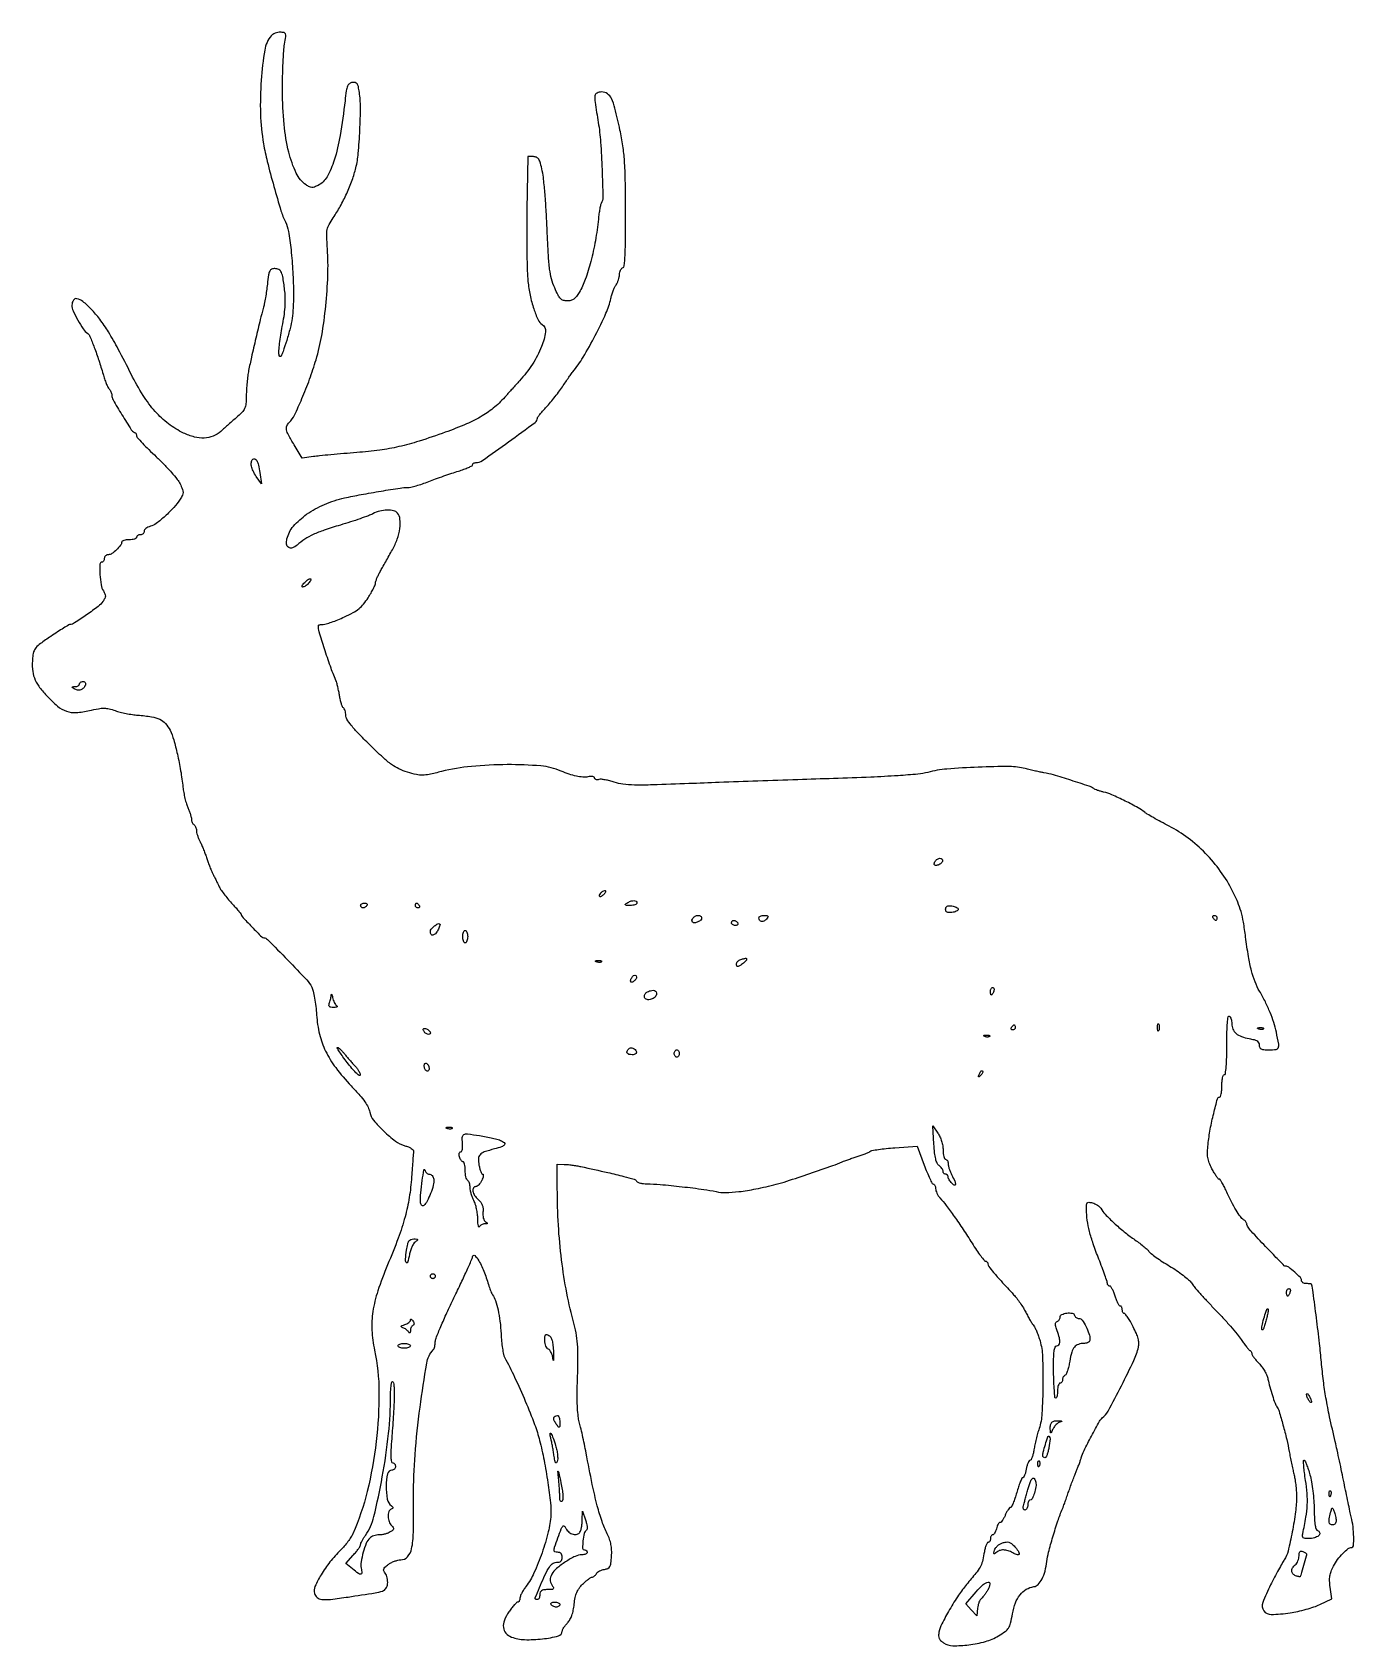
# Model space of a CAD drawing. Extents: x 0 to 531, y 0 to 649.
import ezdxf

# ---------------------------------------------------------------- set-up
doc = ezdxf.new("R2010")
doc.units = 0

msp = doc.modelspace()

# ---------------------------------------------------------------- linework, layer by layer
for points in [[(96.106738, 647.628612, 0.133296), (93.474188, 641.853359, 0.022614), (92.042371, 629.717951, 0.025411), (91.753009, 616.206853, 0.035626), (92.964913, 604.203148, 0.018642), (94.475514, 597.085228, 0.006622), (97.147125, 587.028071, 0.005314), (99.998832, 577.240745, 0.041427), (101.746352, 572.826534, -0.074017), (102.987478, 568.978447, -0.013364), (104.020895, 561.510438, -0.014296), (104.745935, 552.708839, -0.013208), (104.992411, 543.644614, -0.011907), (104.86767, 538.232058, -0.024715), (104.461669, 534.028001, -0.025744), (103.655825, 529.994091, -0.014106), (102.277814, 525.144614, -0.004338), (100.821614, 520.656563, -0.042267), (100.0322, 518.824783, -0.472002), (99.561907, 518.730717, -0.193109), (99.197918, 519.389638, -0.049876), (99.159633, 521.018759, -0.009947), (99.439122, 523.919141, -0.010431), (99.904043, 527.295968, -0.009552), (100.521359, 530.751434, 0.013241), (101.214379, 534.803051, 0.017685), (101.614924, 538.512523, 0.019605), (101.725775, 541.87143, 0.027614), (101.541845, 544.861796, 0.007982), (100.834248, 550.166496, 0.066357), (100.162654, 552.492473, 0.167394), (99.147349, 553.592597, 0.12407), (97.530799, 554, 0.099229), (96.230507, 553.739381, 0.183652), (95.459737, 553.008449, 0.076873), (94.985335, 551.448464, 0.008573), (94.521994, 547.75, -0.008339), (94.191332, 545.100547, -0.00703), (93.755249, 542.307812, -0.007103), (93.285249, 539.770547, -0.019496), (92.858801, 538, 0.009164), (91.680785, 533.517919, 0.00217), (89.885661, 525.998604, 0.002305), (88.129671, 518.34041, 0.00661), (87.00497, 513, 0.016323), (86.659658, 510.883219, 0.008329), (86.357479, 508.20625, 0.008267), (86.137403, 505.433847, 0.012278), (86.044561, 503, -0.018857), (85.873894, 499.674971, -0.084819), (85.378513, 497.799391, -0.086833), (84.29388, 496.216329, -0.020294), (81.944632, 494, 0.000829), (80.247782, 492.519628, 0.000725), (78.47786, 490.965793, 0.000728), (76.882429, 489.556913, 0.00217), (75.795359, 488.585677, -0.086321), (72.729546, 486.657984, -0.086071), (69.189761, 485.876183, -0.075557), (65.210863, 486.296214, -0.048832), (60.857037, 487.903222, -0.0504), (54.800881, 491.63207, -0.047712), (49.490283, 496.559204, -0.04136), (44.61098, 503.047213, -0.024309), (39.838483, 511.509056, 0.005577), (34.601235, 521.666, 0.016008), (30.663923, 528.55475, 0.02258), (27.228901, 533.614607, 0.03212), (23.704651, 537.75, 0.028438), (20.418312, 540.774547, 0.12263), (18.037404, 541.904279, 0.305759), (16.600674, 541.306185, 0.146756), (16, 539.303751, 0.105019), (16.490232, 536.995473, 0.022284), (18.336996, 533.296905, 0.023225), (20.530432, 529.75205, 0.08572), (22.359751, 527.871415, -0.13971), (23.228665, 526.763241, -0.00669), (24.965689, 522.336936, -0.011014), (26.793613, 517.145687, -0.009415), (28.494757, 511.601281, 0.012924), (29.108877, 509.648697, 0.015153), (29.794214, 507.832747, 0.014153), (30.458766, 506.342548, 0.084605), (30.948719, 505.651281, -0.057746), (31.351272, 505.143207, -0.038929), (31.691186, 504.485245, -0.039082), (31.923268, 503.787048, -0.060772), (32, 503.158063, 0.132071), (32.512828, 501.250444, 0.005713), (36.085717, 495.244712, 0.005063), (39.822709, 489.260521, 0.158272), (41.152093, 488.166667, -0.095708), (41.476299, 487.960959, -0.066232), (41.750927, 487.622937, -0.063807), (41.936652, 487.209911, -0.073919), (42, 486.783756, 0.185022), (42.250383, 486.130291, 0.00523), (44.317137, 483.877131, 0.009999), (46.865252, 481.263631, 0.006629), (49.888125, 478.362735, -0.012063), (53.031685, 475.279704, -0.012859), (55.954785, 472.112101, -0.012515), (58.324964, 469.266683, -0.056669), (59.463643, 467.435373, -0.016359), (60.406406, 465.268337, -0.092818), (60.646143, 464.038565, -0.115681), (60.395889, 462.934576, -0.031707), (59.508654, 461.372864, -0.038591), (56.929306, 458.030013, -0.023962), (53.4344, 454.512971, -0.022123), (49.910108, 451.566115, -0.101915), (47.525436, 450.417028, 0.048843), (46.559326, 450.071457, 0.05878), (45.741847, 449.560596, 0.069198), (45.185065, 448.970848, 0.155863), (45, 448.391592, -0.10697), (44.885096, 447.860654, -0.099479), (44.559375, 447.40878, -0.095894), (44.072633, 447.105835, -0.091635), (43.5, 447, 0.064853), (42.926543, 446.925306, 0.082425), (42.440625, 446.70625, 0.098894), (42.115568, 446.381354, 0.148195), (42, 446, -0.254951), (41.790443, 445.615738, -0.06271), (41.11875, 445.29375, -0.048861), (40.149251, 445.072766, -0.031626), (39, 445, 0.0267), (37.850458, 444.938571, 0.042123), (36.88125, 444.751197, 0.051529), (36.198041, 444.47979, 0.279369), (36, 444.15301, -0.163794), (35.542002, 442.792423, -0.039109), (33.932397, 440.985055, -0.039402), (32.052053, 439.444899, -0.153055), (30.632705, 439, 0.09071), (30.009386, 438.885979, 0.095592), (29.479607, 438.559375, 0.099638), (29.12512, 438.072281, 0.108041), (29, 437.5, -0.058731), (28.932382, 436.926325, -0.077776), (28.732792, 436.440625, -0.096361), (28.437329, 436.115254, -0.16174), (28.090356, 436, 0.403578), (27.254338, 435.193912, 0.020948), (27.276644, 431.094151, 0.027099), (27.705601, 426.883182, 0.105395), (28.637445, 424.4498, -0.039945), (29.274861, 423.271508, -0.11727), (29.441223, 422.370374, -0.10873), (29.189066, 421.45041, -0.031731), (28.420356, 420.189755, -0.07707), (26.555248, 418.246377, -0.010102), (21.920996, 414.853924, -0.00791), (17.095864, 411.581957, -0.124384), (15.230583, 410.9377, 0.114741), (14.736842, 410.777606, 0.002737), (12.658359, 409.510388, 0.005867), (10.235357, 407.975316, 0.003935), (7.5, 406.16625, 0.008749), (3.346222, 403.265012, 0.060263), (1.524241, 401.575916, 0.104253), (0.622235, 399.90537, 0.051424), (0.177354, 397.522554, 0.037567), (0.147037, 393.011971, 0.071346), (0.905338, 389.468666, 0.067959), (2.660174, 386.170677, 0.031272), (5.753081, 382.401975, 0.028982), (10.221216, 378.128792, 0.0921), (13.790553, 376.078148, 0.101665), (17.653793, 375.552804, 0.039912), (22.996298, 376.345267, -0.011712), (26.632652, 377.096097, -0.045155), (28.9274, 377.303059, -0.057618), (30.929892, 377.070917, -0.028018), (33.403316, 376.342119, 0.023273), (35.331048, 375.754184, 0.012355), (37.765349, 375.197596, 0.012271), (40.28712, 374.750345, 0.018602), (42.5, 374.497452, -0.019115), (48.024266, 373.860393, -0.071573), (51.357263, 372.844186, -0.103177), (53.607534, 371.153085, -0.067257), (55.411915, 368.437045, -0.042722), (56.886268, 364.598155, -0.014523), (58.379143, 358.806063, -0.014098), (59.689139, 352.174051, -0.014235), (60.618455, 345.5, 0.017891), (60.933149, 343.354901, 0.013826), (61.4237, 341.043106, 0.01404), (62.002802, 338.907694, 0.032298), (62.585053, 337.348871, -0.01626), (63.12667, 336.029476, -0.016016), (63.584359, 334.671054, -0.016108), (63.908296, 333.456961, -0.057194), (64, 332.657888, 0.058224), (64.07418, 332.023029, 0.050373), (64.29375, 331.388819, 0.05297), (64.617047, 330.849226, 0.093165), (65, 330.5, -0.10003), (65.383614, 330.140492, -0.051918), (65.70806, 329.566787, -0.048678), (65.929649, 328.883652, -0.053235), (66.006161, 328.190983, 0.056037), (66.102717, 327.359444, 0.020558), (66.417174, 326.21731, 0.020077), (66.866316, 324.986605, 0.022709), (67.396705, 323.84667, -0.016672), (68.01522, 322.558222, -0.007673), (68.738212, 320.842796, -0.00759), (69.444282, 319.013429, -0.010426), (70.01951, 317.34667, 0.008824), (70.585, 315.690943, 0.006699), (71.261102, 313.895584, 0.006778), (71.940997, 312.227872, 0.015684), (72.507145, 311, -0.002123), (73.076359, 309.848653, -0.001188), (73.759518, 308.443485, -0.001185), (74.443316, 307.019863, -0.001928), (75.016328, 305.807607, 0.038545), (75.759695, 304.493341, 0.012842), (77.040601, 302.689551, 0.012696), (78.56725, 300.756862, 0.014133), (80.138149, 298.973755, -0.004794), (81.618234, 297.355674, -0.00736), (82.865581, 295.92364, -0.003102), (83.899944, 294.684715, -0.17409), (84, 294.406055, 0.191923), (84.334898, 293.565714, 0.002544), (88.288912, 289.435091, 0.002466), (92.291859, 285.336352, 0.200704), (93.096035, 285, -0.200559), (94.546901, 284.39364, -0.00193), (102.703471, 276.069038, -0.004141), (110.327759, 268.096315, -0.071709), (112.389608, 265.156332, -0.061852), (112.945304, 263.609489, -0.012987), (113.504563, 260.783423, -0.013428), (113.983111, 257.448976, -0.012357), (114.29775, 254, 0.042676), (115.479674, 246.261539, 0.054134), (117.923637, 239.461455, 0.048693), (122.002676, 232.815789, 0.026598), (128.177065, 225.5, -0.007985), (131.650234, 221.682503, -0.026933), (133.740434, 219.035421, -0.041278), (134.994477, 216.904987, -0.063112), (135.675028, 214.874858, 0.124321), (137.208859, 211.656706, 0.029317), (141.304329, 207.267202, 0.030664), (145.990916, 203.31886, 0.088722), (149.774827, 201.435534, -0.025476), (151.187281, 200.942591, -0.039008), (152.345938, 200.361741, -0.045211), (153.13766, 199.780795, -0.266542), (153.29645, 199.311746, 0.027686), (153.193848, 198.579367, 0.001047), (152.968129, 195.824036, 0.001883), (152.720107, 192.561655, 0.001324), (152.464599, 188.88935, -0.023131), (151.525253, 180.617165, -0.026658), (149.84976, 172.856294, -0.022487), (147.105199, 164.31463, -0.010491), (142.825244, 153.5, 0.019186), (138.90935, 143.079387, 0.042298), (136.918088, 134.818881, 0.050167), (136.527487, 127.277847, 0.040228), (137.573024, 119.212377, -0.051141), (139.371664, 102.487695, -0.030596), (138.246759, 82.505162, -0.030332), (134.639867, 62.462429, -0.044392), (128.878551, 45.5, -0.040291), (128.11845, 44.097632, -0.016548), (126.877576, 42.323429, -0.016247), (125.41334, 40.497495, -0.020047), (123.928619, 38.898906, 0.029917), (119.68275, 34.142589, 0.031421), (116.109691, 28.987819, 0.030839), (113.659037, 24.299316, 0.168026), (113.413709, 21.487788, 0.168177), (114.478492, 19.859533, 0.139011), (116.412387, 19.082246, 0.055599), (119.941235, 19.100479, 0.00827), (127, 20.043366, 0.001763), (137.802973, 21.707651, 0.041266), (140.811555, 22.440292, 0.169168), (142.161107, 23.480174, 0.116764), (142.822258, 25.310472, 0.044736), (142.851686, 26.499124, 0.037714), (142.675918, 27.74593, 0.039332), (142.336846, 28.865545, 0.08018), (141.871548, 29.654775, -0.068742), (141.324359, 30.536433, -0.189749), (141.293386, 31.253844, -0.123686), (141.781558, 32.002189, -0.022854), (143.049291, 33.072067, -0.042575), (144.176603, 33.794896, -0.030765), (145.538279, 34.408793, -0.031297), (146.915254, 34.833939, -0.057132), (148.08102, 34.977764, 0.209119), (150.856579, 36.220285, 0.135171), (152.472068, 39.409459, 0.046018), (153.187438, 45.995602, 0.005644), (153.258997, 60.5, -0.020962), (153.853915, 77.221506, -0.013931), (155.871891, 96.306997, -0.008752), (158.56381, 114.033597, -0.140142), (161.158088, 119.45, 0.083923), (161.481814, 119.969003, 0.03268), (161.752688, 120.773158, 0.031217), (161.937941, 121.700577, 0.033699), (162, 122.620326, -0.09583), (162.284155, 124.089315, -0.004576), (164.203125, 128.740456, -0.007357), (166.626767, 134.238838, -0.005218), (169.5, 140.336906, 0.00256), (172.374442, 146.354351, 0.003925), (174.796875, 151.59939, 0.001395), (176.834031, 156.136442, 0.105194), (177, 156.91658, -0.6467), (177.82946, 157.289677, -0.085874), (179.488674, 155.212754, -0.031983), (181.748925, 150.396518, -0.026168), (183.552363, 145, 0.015438), (183.872329, 143.969532, 0.014578), (184.260897, 142.940625, 0.014711), (184.658152, 142.050261, 0.048207), (184.992066, 141.5, -0.081201), (186.185764, 139.205531, -0.02568), (187.205255, 135.468412, -0.023484), (187.981677, 130.890789, -0.017939), (188.413946, 125.82824, 0.011482), (188.63224, 122.812876, 0.013406), (188.981745, 119.963293, 0.012415), (189.399571, 117.58183, 0.075422), (189.826476, 116.408936, -0.015819), (193.846017, 108.456466, -0.00938), (198.155328, 98.74418, -0.009057), (201.89911, 89.390707, -0.029183), (203.905885, 83, -0.013893), (205.679665, 74.997681, -0.010313), (207.209277, 66.071993, -0.009632), (208.277999, 57.886973, -0.041179), (208.417044, 52.968269, -0.048108), (207.40075, 46.252611, -0.022282), (204.866928, 37.789125, -0.022094), (201.641963, 29.706114, -0.057011), (198.42885, 24.31783, 0.021497), (197.499163, 22.983721, 0.023266), (196.713475, 21.608633, 0.023592), (196.154823, 20.375606, 0.094841), (196, 19.566722, -0.053184), (195.936062, 18.967319, -0.072988), (195.7462, 18.460225, -0.092812), (195.46571, 18.119726, -0.175942), (195.136001, 18, 0.194579), (194.664123, 17.809139, 0.015864), (193.717476, 16.833586, 0.019466), (192.637276, 15.550369, 0.013693), (191.520257, 14.02923, 0.058115), (189.740676, 10.692159, 0.120579), (189.349354, 7.785224, 0.156066), (190.353591, 5.51099, 0.121091), (192.593029, 3.96463, 0.083213), (197.880366, 2.907809, 0.036868), (205.013409, 3.210919, 0.032002), (211.468795, 4.386632, 0.344386), (213, 6.346064, -0.120227), (213.131006, 6.883015, -0.024138), (213.629699, 7.740278, -0.024222), (214.323022, 8.704133, -0.020547), (215.143657, 9.652916, 0.062052), (216.105831, 10.97189, 0.04175), (216.871877, 12.674253, 0.036215), (217.435908, 14.736329, 0.024706), (217.78765, 17.141828, -0.023909), (218.178739, 19.846502, -0.052054), (218.78852, 21.850188, -0.059124), (219.740506, 23.522357, -0.040297), (221.178471, 25.174461, -0.014654), (222.352333, 26.256528, -0.019215), (223.488902, 27.169998, -0.017016), (224.473188, 27.849971, -0.143604), (224.984788, 28, 0.120742), (225.393186, 28.100081, 0.051333), (225.866503, 28.412365, 0.046738), (226.326558, 28.866753, 0.045124), (226.70031, 29.403795, -0.096931), (227.185511, 29.967069, -0.044738), (227.999466, 30.496922, -0.042044), (228.984353, 30.917506, -0.045519), (230, 31.153795, 0.070352), (231.371861, 31.545427, 0.167255), (232.138029, 32.259176, 0.093277), (232.554963, 33.591214, 0.013531), (232.812326, 36.434499, 0.027246), (232.834028, 38.919804, 0.036181), (232.567812, 41.163902, 0.037254), (231.99011, 43.293632, 0.031785), (231.077629, 45.434499, -0.03363), (228.979897, 50.406944, -0.018983), (227.082369, 56.673604, -0.013089), (225.075213, 65.250465, -0.004345), (222.572389, 77.921241, 0.003804), (221.880408, 81.444499, 0.003469), (221.114074, 85.066879, 0.00347), (220.384328, 88.294424, 0.011246), (219.837198, 90.421241, -0.040689), (219.41473, 92.583506, -0.012041), (219.11967, 95.945615, -0.011999), (218.969273, 99.755142, -0.012658), (219.006171, 103.5, 0.003804), (219.300688, 114.183799, 0.016768), (219.215137, 120.482977, 0.027078), (218.742799, 125.13185, 0.028163), (217.773705, 129.640753, -0.019163), (214.830001, 142.230159, -0.017065), (212.725351, 155.503795, -0.016303), (211.455126, 169.497956, -0.014074), (211.015828, 184.25), (211, 194), (213.75, 193.956449, -0.020621), (215.084034, 193.88023, -0.008702), (216.867188, 193.672973, -0.008592), (218.767215, 193.385233, -0.011093), (220.5, 193.052583, -0.002059), (231.346869, 190.672875, -0.009077), (237.707984, 189.128063, -0.00873), (241.878979, 187.956392, -0.183497), (242.886478, 187.183682, 0.154626), (243.368319, 186.769192, 0.037411), (244.375627, 186.425524, 0.034861), (245.645768, 186.188738, 0.028557), (247.024781, 186.109334, -0.022644), (252.318199, 185.867258, -0.005365), (261.111607, 184.969789, -0.005213), (269.860079, 183.889475, -0.025175), (274.785297, 182.974758, 0.06545), (278.571932, 182.582373, 0.023736), (283.969771, 182.98755, 0.01957), (290.752895, 184.092801, 0.010605), (299, 185.953183, 0.018999), (303.18759, 187.162186, 0.00221), (312.435841, 190.262732, 0.002107), (321.682004, 193.451651, 0.020867), (325.5, 194.968021, -0.015843), (326.536904, 195.391949, -0.00521), (328.0875, 195.950943, -0.005184), (329.821906, 196.535758, -0.005847), (331.5, 197.060651, 0.011188), (333.112261, 197.58392, 0.012295), (334.649016, 198.163754, 0.011769), (335.934911, 198.720995, 0.058933), (336.603033, 199.130795, -0.122421), (337.424735, 199.501979, -0.008029), (340.014979, 199.932229, -0.011266), (343.155483, 200.330085, -0.008155), (346.669229, 200.637168), (355.632393, 201.273392), (358.417651, 193.636696, 0.00972), (359.550135, 190.709664, 0.015213), (360.648687, 188.243279, 0.009314), (361.643299, 186.275907, 0.277859), (362.101455, 186, -0.192333), (362.444618, 185.862926, -0.087792), (362.736052, 185.46789, -0.067624), (362.933804, 184.881833, -0.047633), (363, 184.188561, 0.074169), (363.124232, 183.355675, 0.035125), (363.514063, 182.339637, 0.033834), (364.080223, 181.313604, 0.040606), (364.75, 180.438074, -0.021384), (367.242021, 177.427492, -0.008074), (370.473355, 173.019091, -0.00755), (374.038836, 167.821761, -0.006482), (377.635529, 162.25, 0.0084), (379.444232, 159.471526, 0.012825), (381.114339, 157.129687, 0.007358), (382.573413, 155.249179, 0.227879), (383.091757, 155, -0.114145), (383.438212, 154.919863, -0.100336), (383.733203, 154.693453, -0.093789), (383.931161, 154.354932, -0.085738), (384, 153.956437, 0.164134), (384.34334, 152.938697, 0.011322), (386.261497, 150.534278, 0.010694), (389.289223, 147.064057, 0.002715), (394.35323, 141.56486, -0.023398), (395.591732, 140.10298, -0.013222), (396.959725, 138.225303, -0.013177), (398.242028, 136.254529, -0.021049), (399.219741, 134.5, 0.008074), (400.079388, 132.858596, 0.007909), (400.997343, 131.234375, 0.007826), (401.847279, 129.8352, 0.02942), (402.443989, 129, -0.056576), (402.993954, 128.134665, -0.014568), (403.676026, 126.623524, -0.014639), (404.357647, 124.842824, -0.014417), (404.937652, 123.016252, -0.06038), (405.944178, 116.699765, -0.011938), (406.099563, 105.217071, -0.011648), (405.713771, 93.752426, -0.065339), (404.572714, 87.735812, 0.012227), (403.989535, 85.805965, 0.007403), (403.389302, 83.495832, 0.007415), (402.861093, 81.183416, 0.012927), (402.501498, 79.25, -0.018681), (402.179157, 77.621338, -0.028942), (401.76854, 76.248437, -0.028333), (401.33285, 75.232514, -0.284582), (400.957415, 75, 0.259564), (400.581562, 74.790789, 0.036124), (400.152368, 73.971875, 0.033804), (399.748566, 72.840942, 0.022483), (399.434022, 71.5, -0.019618), (399.127527, 70.158866, -0.029991), (398.747946, 69.028125, -0.029983), (398.352357, 68.196027, -0.273279), (398.020485, 68, 0.29253), (397.654487, 67.765831, 0.011534), (396.991368, 66.2375, 0.017237), (396.280004, 64.299751, 0.010954), (395.580037, 62, -0.011967), (394.875005, 59.700356, -0.018716), (394.148141, 57.7625, -0.013409), (393.466742, 56.249245, -0.287794), (393.069582, 56, 0.213503), (392.675019, 55.823473, 0.031392), (392.120529, 55.11875, 0.030824), (391.536268, 54.149031, 0.021987), (391, 53, -0.022853), (390.461331, 51.851024, -0.031795), (389.869869, 50.88125, -0.032857), (389.305848, 50.179369, -0.210056), (388.897732, 50, 0.212683), (388.524516, 49.833726, 0.049025), (388.106303, 49.265625, 0.042311), (387.713805, 48.457311, 0.030401), (387.410644, 47.5, -0.031538), (387.105107, 46.542749, -0.043524), (386.705595, 45.734375, -0.050787), (386.277325, 45.168069, -0.208396), (385.891592, 45, 0.16469), (385.551479, 44.884851, 0.095693), (385.261905, 44.559375, 0.076772), (385.066212, 44.073719, 0.057513), (385, 43.5, -0.060697), (384.93011, 42.926396, -0.07934), (384.724249, 42.440625, -0.097318), (384.419305, 42.115391, -0.157165), (384.061273, 42, 0.287455), (383.656734, 41.746478, 0.028191), (383.193598, 40.634971, 0.028846), (382.760733, 39.13389, 0.018559), (382.425699, 37.353092, -0.028685), (381.784438, 34.287467, -0.063536), (380.876928, 32.082601, -0.040449), (379.207419, 29.632928, -0.006224), (375.449019, 25.093218, 0.029905), (372.220421, 20.794466, 0.014748), (368.618955, 14.984277, 0.012977), (365.50207, 9.271305, 0.069134), (364.334344, 5.92172, 0.04663), (364.18493, 4.493027, 0.104419), (364.397568, 3.428066, 0.102675), (365.025777, 2.52884, 0.044111), (366.180401, 1.617453, 0.141127), (369.913309, 0.464208, 0.03628), (376.280369, 0.803831, 0.037394), (382.996108, 2.169164, 0.063778), (388.255615, 4.409649, 0.022778), (390.976363, 6.175287, 0.096517), (392.303924, 7.579991, 0.083659), (393.1015, 9.478035, 0.014683), (393.879444, 13.286134, -0.04611), (395.059104, 17.644982, -0.077443), (396.90994, 20.945805, -0.092657), (399.398062, 23.129802, -0.098504), (402.455069, 24.208549, 0.169768), (404.19393, 25.112031, 0.069905), (405.748468, 27.309479, 0.055016), (406.968282, 30.490326, 0.03565), (407.693874, 34.367599, -0.035962), (408.376095, 38.000605, -0.007681), (410.108119, 44.189565, -0.008511), (412.125822, 50.592779, -0.017662), (413.959494, 55.5, 0.009243), (414.387246, 56.58849, 0.002312), (415.044351, 58.38125, 0.002361), (415.776861, 60.439063, 0.002374), (416.488563, 62.5, -0.004204), (417.234284, 64.63411, -0.0034), (418.069509, 66.9125, -0.003436), (418.868868, 69.00412, -0.008857), (419.483108, 70.5, 0.008104), (420.031985, 71.83099, 0.005609), (420.611377, 73.353125, 0.005657), (421.135283, 74.82865, 0.011554), (421.506317, 76, -0.044451), (422.635157, 78.889002, -0.005931), (425.620359, 84.719493, -0.003478), (428.836322, 90.719615, -0.106459), (429.939289, 92, 0.107352), (432.297942, 94.747848, 0.005757), (437.671875, 104.971914, 0.008229), (442.646851, 115.116143, 0.054636), (444.472492, 120.440263, 0.06452), (444.628449, 122.124954, 0.053706), (444.370392, 123.906374, 0.040631), (443.647028, 126.001916, 0.017106), (442.355658, 128.690263, 0.0109), (441.233965, 130.724999, 0.016475), (440.162004, 132.440265, 0.011264), (439.213423, 133.785871, 0.237899), (438.788853, 134, -0.183227), (438.487726, 134.114183, -0.090691), (438.231726, 134.440625, -0.070581), (438.058256, 134.92603, -0.050618), (438, 135.5, 0.054157), (437.937662, 136.073841, 0.073869), (437.752747, 136.559375, 0.093533), (437.47946, 136.885233, 0.173303), (437.158288, 137, -0.254661), (436.765143, 137.214124, -0.025433), (436.21179, 138.175, -0.027055), (435.638435, 139.467403, -0.018091), (435.118146, 141, 0.020635), (434.589219, 142.532392, 0.030304), (433.989797, 143.825, 0.030458), (433.402118, 144.771383, 0.24318), (432.959858, 145, -0.114984), (432.593722, 145.085328, -0.100405), (432.281958, 145.326325, -0.093531), (432.072722, 145.686673, -0.085092), (432, 146.110893, 0.080996), (431.877295, 146.863396, 0.00341), (430.996786, 149.433198, 0.005801), (429.893205, 152.470389, 0.004085), (428.584802, 155.860893, -0.011085), (426.310019, 162.010543, -0.021597), (424.819733, 167.023975, -0.025961), (423.949167, 171.458679, -0.029061), (423.584778, 175.795438, -0.016981), (423.600862, 177.747982, -0.175023), (423.901472, 178.481939, -0.241051), (424.547382, 178.726871, -0.033606), (426, 178.465817, -0.043769), (427.020344, 178.113492, -0.037675), (428.019083, 177.573987, -0.039424), (428.853612, 176.940368, -0.082688), (429.362837, 176.307542, 0.061774), (431.14047, 173.89985, 0.015179), (434.641388, 170.42911, 0.016047), (438.70479, 166.87512, 0.021947), (442.596015, 163.961903, -0.010604), (444.562212, 162.558315, -0.011477), (446.41501, 161.108055, -0.011037), (447.944128, 159.795979, -0.053179), (448.710402, 158.945408, 0.072075), (449.564298, 158.066478, 0.009757), (451.636116, 156.53539, 0.011079), (454.182617, 154.812761, 0.009135), (456.970566, 153.086795, -0.01518), (459.795974, 151.290037, -0.016007), (462.456386, 149.355222, -0.015827), (464.636699, 147.546726, -0.066762), (465.74603, 146.264854, 0.03207), (466.852994, 144.790918, 0.005082), (469.235047, 142.066414, 0.005618), (472.114766, 138.911555, 0.004887), (475.200209, 135.670754, -0.006863), (478.363338, 132.321954, -0.006592), (481.476733, 128.842855, -0.006544), (484.140783, 125.703688, -0.02361), (485.714343, 123.605203, 0.008095), (486.836013, 122.008469, 0.011019), (487.902026, 120.607987, 0.008083), (488.830476, 119.480339, 0.112367), (489.25, 119.166667, -0.091244), (489.53683, 118.970348, -0.062928), (489.779688, 118.659306, -0.061094), (489.944072, 118.286394, -0.073419), (490, 117.907565, 0.143394), (490.152989, 117.385078, 0.015962), (490.86337, 116.350308, 0.018383), (491.813525, 115.151737, 0.013917), (492.93913, 113.906279, -0.034433), (494.111598, 112.496882, -0.026004), (495.203757, 110.804363, -0.026557), (496.065881, 109.098532, -0.053667), (496.521207, 107.66538, 0.015827), (497.273455, 104.481945, 0.011957), (498.292586, 101.036733, 0.010219), (499.351748, 97.964168, 0.064569), (500.116536, 96.5, -0.080245), (500.994314, 94.683649, -0.005607), (502.558034, 89.221183, -0.008773), (504.040624, 83.416117, -0.014842), (505.051629, 78.5, 0.004994), (505.4602, 76.293941, 0.003404), (505.966816, 73.79375, 0.003431), (506.488495, 71.388619, 0.006901), (506.93919, 69.5, -0.022069), (507.329935, 67.610537, -0.011216), (507.662295, 65.20625, -0.01112), (507.894708, 62.706153, -0.016321), (507.978178, 60.5, -0.033957), (507.591356, 54.339704, -0.014703), (506.281875, 46.225566, -0.012028), (504.605744, 38.493049, -0.086196), (503.0897, 35, 0.017004), (502.218433, 33.570752, 0.003519), (500.789821, 30.995042, 0.003695), (499.173234, 27.978624, 0.003476), (497.567671, 24.87674, 0.028073), (494.445365, 17.781455, 0.247513), (494.864796, 14.492772, 0.252124), (497.802753, 13.019862, 0.028974), (505.424594, 13.685928, 0.018317), (508.486387, 14.248553, 0.013411), (511.838624, 15.087327, 0.013587), (514.974476, 16.05451, 0.029014), (517.323913, 17.004785), (522.147826, 19.28974), (521.498841, 24.008426, -0.024453), (521.277685, 26.521334, -0.048833), (521.394634, 28.511281, -0.052084), (521.886273, 30.356695, -0.031903), (522.822286, 32.40724, -0.036197), (524.518088, 35.086016, -0.03279), (526.634974, 37.587646, -0.031464), (528.726695, 39.497755, -0.170921), (530.15301, 40, 0.394747), (530.873913, 40.674208, 0.020103), (530.967406, 44.172879, 0.02656), (530.693844, 48.274822, 0.028333), (529.988014, 52.235649, -0.004712), (529.474264, 54.495081, -0.001318), (528.713496, 58.037972, -0.001329), (527.874161, 62.050124, -0.001398), (527.070317, 66, 0.001924), (526.221448, 70.148771, 0.001392), (525.244858, 74.765625, 0.001406), (524.292515, 79.146617, 0.003065), (523.532093, 82.5, -0.004357), (521.289718, 92.508529, -0.010094), (519.824567, 100.065523, -0.01183), (518.807631, 106.902513, -0.008768), (517.995702, 114.5, 0.006564), (517.234447, 121.933303, 0.002521), (515.989043, 132.242423, 0.001469), (514.666393, 142.502663, 0.026654), (514.060579, 145.75, 0.298479), (513.954936, 145.848999, 0.013022), (513.430295, 145.926562, 0.018474), (512.770964, 145.981938, 0.011712), (512, 146, -0.063763), (511.23534, 146.097912, -0.081644), (510.5875, 146.385383, -0.098536), (510.154046, 146.811615, -0.15046), (510, 147.311942, 0.196329), (509.535535, 148.449218, 0.017983), (507.275879, 150.594243, 0.019241), (504.867094, 152.561889, 0.163037), (503.559216, 153, -0.200221), (503.037764, 153.217532, -0.001524), (499.740909, 156.568118, -0.004489), (495.556497, 160.924293, -0.00167), (489.75, 167.120116, -0.023003), (489.080139, 167.909564, -0.025967), (488.514062, 168.726938, -0.026489), (488.110857, 169.463558, -0.112434), (488, 169.95031, 0.105371), (487.910092, 170.3722, 0.050121), (487.632812, 170.856375, 0.046572), (487.228183, 171.323978, 0.048853), (486.75, 171.70031, -0.094161), (485.455121, 172.923426, -0.020811), (483.762885, 175.481117, -0.018651), (481.850768, 178.935175, -0.010547), (479.78134, 183.25, 0.011616), (478.903531, 185.070277, 0.017651), (478.049537, 186.604687, 0.012512), (477.28479, 187.802575, 0.249382), (476.913579, 188, -0.231742), (476.536373, 188.184751, -0.01389), (475.76743, 189.234677, -0.018531), (474.902212, 190.592617, -0.012438), (474.011127, 192.203157, -0.027338), (472.915324, 194.619078, -0.052901), (472.35936, 196.664015, -0.048383), (472.218334, 198.8973, -0.019415), (472.440131, 201.953157, -0.017648), (473.338058, 208.035395, -0.014615), (474.710032, 214.43793, -0.0064), (476.234945, 220.33315, -0.338306), (477.107719, 221, 0.323361), (477.455643, 221.251284, 0.031024), (477.737893, 222.321875, 0.03028), (477.935578, 223.775091, 0.018667), (478, 225.5, -0.020945), (478.072283, 227.224757, -0.033738), (478.29375, 228.678125, -0.036969), (478.611488, 229.732972, -0.31052), (479, 230, 0.37944), (479.436288, 230.386776, 0.009358), (479.729269, 233.264754, 0.014248), (479.935726, 237.067177, 0.006438), (480, 242.059017, -0.005703), (480.059059, 247.236311, -0.016094), (480.257919, 250.848386, -0.0161), (480.551105, 253.292593, -0.537503), (481, 253.5, -0.128117), (481.384362, 253.09752, -0.046167), (481.70625, 252.367457, -0.042064), (481.926123, 251.464744, -0.038729), (482, 250.512412, 0.100856), (482.448436, 248.311872, 0.114993), (483.714471, 246.579271, 0.091535), (485.877364, 245.317182, 0.044601), (488.980183, 244.503348, -0.02226), (490.954946, 244.078558, -0.079212), (492.135629, 243.559084, -0.131319), (492.770032, 242.860195, -0.119546), (493, 241.912102, 0.105552), (493.20495, 240.952075, 0.177899), (493.772985, 240.369506, 0.094016), (494.887126, 240.074989, 0.01774), (497, 240, 0.028496), (499.787095, 240.158969, 0.273648), (500.697022, 240.848074, 0.143878), (500.845923, 242.294024, 0.007021), (499.892071, 247.067652, 0.024317), (498.8504, 250.985193, 0.020083), (497.374, 255.046556, 0.018899), (495.474074, 259.226421, 0.015942), (493.159902, 263.5, -0.039698), (491.324467, 267.311059, -0.029538), (489.897579, 271.759193, -0.022143), (488.696277, 277.4773, -0.00896), (487.545732, 285.363207, 0.010361), (486.65542, 291.348049, 0.026886), (485.695184, 295.599004, 0.030683), (484.366489, 299.388103, 0.017576), (482.329555, 303.785811, 0.039043), (477.495238, 311.724899, 0.037186), (471.413313, 318.955284, 0.037638), (464.409872, 325.121092, 0.042565), (456.831136, 329.889059, -0.004465), (453.531136, 331.629838, -0.005611), (450.506646, 333.304043, -0.004543), (448.001938, 334.757742, -0.043565), (447, 335.476117, 0.053402), (444.368318, 337.285861, 0.009789), (439.115097, 339.994938, 0.010166), (433.745804, 342.497938, 0.047052), (430.5, 343.580243, -0.014082), (429.278137, 343.900033, -0.014475), (428.0875, 344.285492, -0.014348), (427.07641, 344.678514, -0.057624), (426.5, 345.004388, 0.077694), (424.62212, 345.969167, 0.00319), (417.38213, 348.313408, 0.005368), (410.333155, 350.463228, 0.03028), (406.5, 351.339518, -0.010001), (405.036441, 351.612205, -0.004089), (403.059375, 352.038535, -0.004044), (400.942548, 352.531167, -0.005161), (399, 353.021106, 0.064205), (392.73625, 353.834592, 0.00982), (380.132986, 353.598579, 0.010954), (367.47696, 352.834863, 0.044881), (359.905937, 351.52059, -0.042395), (355.901494, 350.804963, -0.006624), (347.890117, 350.171923, -0.005943), (336.910831, 349.581547, -0.002437), (322, 349.030185, 0.000464), (307.689052, 348.557556, 0.000323), (291.528828, 347.998407, 0.000325), (276.021249, 347.441717, 0.000673), (263.90665, 346.982605, -0.001946), (249.342722, 346.467807, -0.012478), (241.965245, 346.41996, -0.024925), (237.339248, 346.736451, -0.055507), (233.90665, 347.536735, 0.019572), (232.091216, 348.09993, 0.021042), (230.280391, 348.504095, 0.021143), (228.705921, 348.718329, 0.086919), (227.75, 348.641265, -0.053851), (227.080081, 348.542586, -0.088474), (226.514063, 348.621103, -0.125567), (226.140141, 348.857702, -0.191495), (226, 349.210197, 0.262695), (225.799682, 349.56516, 0.088293), (225.224088, 349.786497, 0.060126), (224.36624, 349.847392, 0.034925), (223.339463, 349.72456, -0.06453), (221.239046, 349.598378, -0.035381), (218.682407, 349.957647, -0.030268), (215.750567, 350.771773, -0.020147), (212.5, 352.038788, 0.082676), (204.381846, 354.085591, 0.021491), (190.878911, 354.612833, 0.022641), (176.468093, 353.902926, 0.03774), (164.5, 351.849262, -0.007963), (159.477411, 350.676133, -0.048133), (156.822937, 350.363225, -0.061203), (154.433225, 350.605667, -0.017439), (150.820312, 351.559948, -0.038075), (147.401759, 352.882815, -0.045991), (144.446106, 354.643501, -0.029729), (141.000791, 357.479012, -0.006899), (135.570312, 362.659587, -0.007083), (131.085045, 367.184654, -0.021388), (128.209514, 370.436597, -0.028926), (126.465399, 372.861964, -0.142351), (126, 374.463532, 0.034766), (125.932674, 375.43065, 0.039529), (125.73181, 376.337301, 0.043304), (125.438461, 377.06416, 0.137628), (125.087012, 377.446223, -0.155721), (124.695029, 377.903875, -0.021565), (124.253129, 379.091628, -0.023002), (123.843591, 380.588501, -0.017643), (123.530329, 382.25524, 0.01104), (123.221482, 384.027056, 0.010043), (122.82594, 385.840602, 0.010109), (122.406909, 387.447792, 0.031696), (122.036324, 388.5, -0.015059), (119.834953, 394.144028, -0.008216), (117.458697, 401.188395, -0.005364), (115.372144, 407.977383, -0.071987), (115, 410.54879, -0.307197), (115.118824, 410.72394, -0.038519), (115.580144, 410.867457, -0.034629), (116.218016, 410.967375, -0.021541), (116.974958, 411, 0.073476), (118.111568, 411.167934, 0.011237), (120.29261, 411.880678, 0.012359), (122.844793, 412.850194, 0.010435), (125.495746, 413.998052, 0.018062), (128.969304, 415.743382, 0.044488), (131.337822, 417.331479, 0.05085), (133.198561, 419.1766, 0.030716), (135.020789, 421.693832, 0.011294), (136.161621, 423.58591, 0.014309), (137.124857, 425.385783, 0.012348), (137.843855, 426.920694, 0.103714), (138, 427.665364, -0.08015), (138.111784, 428.358233, -0.016318), (138.542387, 429.52861, -0.016809), (139.139591, 430.870254, -0.015065), (139.846425, 432.219584, 0.000295), (140.766174, 433.855895, 0.00011), (142.054338, 436.152003, 0.000109), (143.456492, 438.653867, 0.000133), (144.769874, 441, 0.042935), (146.695339, 445.262788, 0.050741), (147.733792, 449.561199, 0.058308), (147.805148, 453.28321, 0.148819), (146.78312, 455.75, 0.167273), (145.235789, 456.700943, 0.062713), (142.666414, 456.944019, 0.055868), (139.695276, 456.517568, 0.055826), (136.891473, 455.443879, -0.029987), (135.131567, 454.663659, -0.005644), (131.81939, 453.469431, -0.006017), (127.911821, 452.162671, -0.00548), (123.850502, 450.907548, 0.009258), (117.329659, 448.838213, 0.027026), (112.946564, 447.088341, 0.036622), (109.587667, 445.222307, 0.035054), (106.484543, 442.86141, -0.092861), (104.619433, 441.755353, -0.231041), (103.082571, 441.915811, -0.227792), (102.248706, 443.232019, -0.090919), (102.390033, 445.417878, -0.117815), (105.002865, 450.431116, -0.059781), (110.304423, 455.236792, -0.053168), (117.422903, 459.225296, -0.047406), (125.5, 461.810302, -0.008003), (132.195813, 463.160591, -0.004702), (140.243739, 464.571773, -0.003169), (147.877877, 465.786855, -0.038607), (150.829445, 466.006638, 0.057706), (152.108112, 466.151013, 0.012179), (154.287215, 466.712246, 0.012604), (156.796211, 467.492871, 0.011658), (159.329445, 468.41803, -0.005521), (162.109725, 469.472265, -0.003484), (165.376462, 470.644112, -0.003498), (168.604175, 471.751336, -0.006425), (171.25, 472.600652, 0.012166), (173.453745, 473.336071, 0.01891), (175.310937, 474.087, 0.013721), (176.75794, 474.785079, 0.280493), (177, 475.182622, -0.150738), (177.096239, 475.494595, -0.098178), (177.367188, 475.76083, -0.081318), (177.772082, 475.940973, -0.063533), (178.25, 476.003183, 0.153548), (180.910859, 476.847501, 0.003784), (191.459393, 484.370962, 0.00282), (202.118425, 492.18767, 0.237416), (203, 493.939621, -0.164195), (203.12807, 494.319099, -0.007709), (203.975047, 495.396134, -0.012028), (205.04755, 496.654406, -0.008292), (206.31931, 498.029158, 0.015652), (207.832757, 499.714258, 0.007665), (209.659184, 501.94919, 0.007596), (211.488222, 504.332179, 0.010932), (213.027935, 506.5, -0.001886), (214.386358, 508.487796, -0.002346), (215.664815, 510.325, -0.001907), (216.751116, 511.858081, -0.017806), (217.245087, 512.5, 0.038909), (221.384239, 518.375703, 0.01469), (226.263611, 527.169903, 0.014106), (230.551785, 536.070645, 0.051899), (232.497306, 542, -0.022034), (232.888111, 543.484578, -0.017449), (233.435906, 545.051299, -0.017779), (234.047589, 546.471047, -0.041388), (234.627774, 547.472506, 0.043328), (235.153397, 548.387941, 0.029125), (235.596909, 549.510123, 0.029366), (235.900972, 550.655745, 0.050221), (236, 551.639173, -0.05322), (236.092881, 552.509322, -0.058525), (236.367187, 553.311219, -0.066427), (236.771482, 553.92942, -0.135102), (237.25, 554.250083, 0.297263), (237.906465, 555.076819, 0.010288), (238.219433, 559.37792, 0.011182), (238.413848, 565.922168, 0.002506), (238.439807, 577.083416, 0.003319), (238.322835, 589.628105, 0.013253), (237.996473, 597.3084, 0.01958), (237.341902, 603.338457, 0.016085), (236.185759, 609.711831, 0.006835), (234.184597, 618.443735, 0.052294), (232.769197, 622.401531, 0.132817), (231.133129, 624.297176, 0.149774), (228.839485, 625, 0.112159), (226.963012, 624.573712, 0.258521), (226.151569, 623.432425, 0.065231), (226.198389, 620.857299, 0.003508), (227.464099, 612.78199, -0.022556), (228.404609, 604.806591, -0.009029), (229.000547, 593.826662, -0.004021), (229.313861, 582.688774, -0.144405), (228.641849, 580.229516, 0.085585), (228.383249, 579.587332, 0.008743), (228.065052, 577.972739, 0.010715), (227.758649, 576.02035, 0.008353), (227.5068, 573.887436, -0.018728), (226.301979, 565.230021, -0.019977), (224.471225, 556.873661, -0.02135), (222.234395, 549.599318, -0.048045), (219.794102, 544.375602, -0.031431), (218.689058, 542.74602, -0.074182), (217.631678, 541.733, -0.089792), (216.459981, 541.185991, -0.064508), (215.024368, 541, -0.075104), (213.457983, 541.236618, -0.126344), (212.33182, 541.928949, -0.074942), (211.315888, 543.35614, -0.014242), (209.951594, 546.25, -0.037978), (208.701677, 549.827309, -0.03286), (207.932793, 553.729949, -0.018644), (207.418189, 559.335525, -0.003609), (206.939655, 569.5, 0.005109), (206.573382, 576.812953, 0.005588), (206.066132, 583.901562, 0.00525), (205.500989, 589.953538, 0.027589), (204.973153, 593.25, 0.011578), (204.201863, 596.441924, 0.072516), (203.54214, 597.980702, 0.14965), (202.69424, 598.730231, 0.107106), (201.449334, 599), (199.174773, 599), (198.807777, 577.75, 0.00383), (198.724208, 569.052924, 0.004017), (198.776309, 560.492981, 0.003855), (198.937605, 553.105675, 0.017842), (199.216009, 548.843126, 0.027082), (200.083692, 543.292035, 0.027326), (201.544582, 537.884148, 0.025831), (203.274323, 533.426222, 0.149969), (204.91724, 531.551148, -0.298962), (206.297635, 528.589971, -0.059242), (204.698756, 522.654689, -0.049158), (201.022976, 515.589384, -0.040438), (195.816888, 508.864655, 0.000959), (194.394462, 507.299642, 0.00076), (192.862633, 505.602575, 0.000768), (191.446249, 504.023737, 0.001917), (190.417609, 502.864655, -0.036312), (185.844986, 498.375443, -0.040657), (180.831924, 494.778885, -0.033739), (174.55692, 491.562826, -0.015484), (166, 488.192668, -0.009173), (155.505123, 484.646123, -0.020595), (147.395153, 482.433436, -0.022844), (139.666152, 481.031071, -0.014202), (130.5, 480.061293, 0.001893), (125.192952, 479.631588, 0.002013), (119.996875, 479.169978, 0.001914), (115.528051, 478.737569, 0.009302), (113, 478.435578), (108.5, 477.812922), (105.25, 483.20506, -0.01042), (102.975985, 487.162155, -0.073716), (102.210467, 489.236221, -0.153993), (102.359961, 490.738694, -0.095448), (103.362401, 492.219544, 0.084023), (105.412202, 495.104508, 0.011985), (108.423013, 501.737142, 0.013926), (111.483372, 509.527801, 0.014416), (114.067472, 517.388057, 0.029271), (116.357032, 527.154662, 0.017309), (117.994155, 539.018177, 0.017184), (118.823985, 551.175524, 0.025289), (118.644401, 561.877499, -0.007928), (118.374713, 567.110606, -0.05474), (118.563879, 569.671394, -0.079108), (119.292, 571.72327, -0.025945), (120.975164, 574.463902, 0.025303), (123.761386, 578.987571, 0.018747), (126.390081, 584.240874, 0.018878), (128.591146, 589.61513, 0.027695), (130.078647, 594.5, 0.037921), (131.046734, 600.335112, 0.010418), (131.67789, 609.634108, 0.010393), (131.921452, 618.946204, 0.038378), (131.502308, 624.810336, 0.015559), (131.071142, 627.190741, 0.101397), (130.586172, 628.29925, 0.191751), (129.853003, 628.776858, 0.085181), (128.679679, 628.810336, 0.123701), (127.49376, 628.326213, 0.138872), (126.738821, 627.355668, 0.060061), (126.230337, 625.482962, 0.008421), (125.716447, 621.5, -0.01361), (123.761122, 607.492019, -0.035277), (121.374485, 597.586445, -0.050509), (118.49223, 590.916471, -0.147231), (114.927412, 587.462464, -0.028447), (113.42437, 586.790576, -0.099284), (112.38157, 586.616319, -0.108046), (111.401322, 586.864115, -0.037055), (110.135706, 587.617501, -0.131432), (106.128759, 592.390018, -0.047661), (103.139912, 600.791174, -0.038654), (101.229484, 611.968545, -0.022831), (100.601716, 625.5, -0.005386), (100.659175, 631.208222, -0.005774), (100.839768, 636.782813, -0.005492), (101.102711, 641.566091, -0.02699), (101.425973, 644.25, 0.007855), (101.913302, 647.306197, 0.12087), (101.809569, 648.359601, 0.266465), (101.230126, 648.858897, 0.047638), (99.752497, 649, 0.048437), (98.708914, 648.898666, 0.041571), (97.647167, 648.597155, 0.043589), (96.723426, 648.154453, 0.086223)], [(91.466081, 472), (92.138002, 467.5), (90.07559, 470.5, -0.035222), (88.795583, 472.675376, -0.065322), (88.130977, 474.609522, -0.08943), (88.095862, 476.195844, -0.158596), (88.683333, 477.35, -0.291428), (89.494219, 477.52984, -0.187727), (90.241979, 476.87396, -0.065764), (90.901557, 475.0574, -0.017184)], [(111.020056, 427.524166, -0.036979), (110.458306, 426.940945, -0.037133), (109.81751, 426.447724, -0.039716), (109.194979, 426.105716, -0.106141), (108.70259, 426, -0.348897), (108.485302, 426.172637, -0.167633), (108.524706, 426.549603, -0.065107), (108.907366, 427.15142, -0.025813), (109.575035, 427.870988, -0.023242), (111.05264, 429.179295, -0.232505), (111.835044, 429.355354, -0.513888), (112.019747, 428.900656, -0.032306)], [(21.391296, 386.577319, -0.101918), (20.639229, 385.402809, -0.119347), (19.521085, 384.700935, -0.119734), (18.208646, 384.589577, -0.103032), (16.909316, 385.077207, -0.016066), (16.192632, 385.563841, -0.337311), (16.122814, 385.796515, -0.295035), (16.331536, 385.951227, -0.013833), (17.25, 385.984687, 0.055145), (17.919429, 386.064679, 0.074289), (18.485937, 386.289252, 0.09332), (18.86614, 386.617251, 0.169824), (19, 387, -0.145266), (19.113181, 387.381345, -0.099317), (19.431406, 387.70625, -0.083434), (19.907207, 387.925222, -0.066306), (20.468615, 388, -0.094986), (21.012336, 387.895768, -0.155392), (21.371887, 387.600753, -0.150035), (21.502155, 387.143443, -0.086733)], [(365.750467, 315.75, -0.094989), (365.469005, 315.247785, -0.055843), (364.967836, 314.772409, -0.053079), (364.337846, 314.393606, -0.061011), (363.670641, 314.177351, -0.054411), (362.943861, 314.117, -0.213542), (362.547707, 314.306721, -0.215418), (362.42729, 314.726994, -0.055332), (362.610496, 315.427351, -0.1429), (363.41284, 316.482158, -0.134359), (364.676078, 316.971415, -0.2383), (365.564415, 316.631476, -0.271076)], [(134.5, 298, -0.06081), (134.193797, 297.617485, -0.051032), (133.7871, 297.29375, -0.053229), (133.346558, 297.073302, -0.089642), (132.940983, 297, -0.105429), (132.581949, 297.076556, -0.099231), (132.276414, 297.29375, -0.096318), (132.071618, 297.618268, -0.092995), (132, 298, -0.153634), (132.120018, 298.381379, -0.097988), (132.457961, 298.70625, -0.080552), (132.962904, 298.925455, -0.062283), (133.559017, 299, -0.066118), (134.110654, 298.926733, -0.138808), (134.478525, 298.70625, -0.191142), (134.607943, 298.379648, -0.139169)], [(155.5, 298, -0.082592), (155.656512, 297.6179, -0.161196), (155.6254, 297.29375, -0.182303), (155.413961, 297.078288, -0.108972), (155.059017, 297, -0.093332), (154.654762, 297.076123, -0.09642), (154.311086, 297.29375, -0.099167), (154.081062, 297.618444, -0.105053), (154, 298, -0.042167), (154.032345, 298.382849, -0.061769), (154.129539, 298.70625, -0.081139), (154.272352, 298.92554, -0.210953), (154.440983, 299, -0.151918), (154.65171, 298.934461, -0.038439), (154.933975, 298.70625, -0.035638), (155.231006, 298.382774, -0.029505)], [(229.789427, 302.600859, -0.023968), (229.269923, 302.088723, -0.03842), (228.775917, 301.71042, -0.045304), (228.367062, 301.494344, -0.297152), (228.149864, 301.534328, -0.301864), (228.018937, 302.107085, -0.076948), (228.512308, 302.978461, -0.069007), (229.312518, 303.745464, -0.157897), (230.098444, 304, -0.236389), (230.350678, 303.873691, -0.218285), (230.412089, 303.589002, -0.09576), (230.217338, 303.138842, -0.036357)], [(243, 299, -0.242407), (242.80301, 298.617555, -0.069028), (242.192187, 298.298248, -0.052836), (241.303322, 298.082357, -0.03458), (240.25, 298.015313, -0.011096), (238.849063, 298.054211, -0.155556), (238.383071, 298.228862, -0.461139), (238.371881, 298.512621, -0.043106), (239, 299, -0.05437), (240.417104, 299.711128, -0.089354), (241.7337, 299.948307, -0.147327), (242.636788, 299.676305, -0.251537)], [(269, 292.968615, -0.213422), (268.621817, 292.122972, -0.075769), (267.486858, 291.381846, -0.076784), (266.197884, 291.019605, -0.230479), (265.356736, 291.30993, -0.242984), (265.115307, 292.067091, -0.130219), (265.532249, 292.983357, -0.102648), (266.459491, 293.733481, -0.119467), (267.559017, 294, -0.069866), (268.109745, 293.922668, -0.085761), (268.576711, 293.697031, -0.100101), (268.888923, 293.361922, -0.138501)], [(283.5, 291, -0.139169), (283.607943, 290.620352, -0.191142), (283.478525, 290.29375, -0.138808), (283.110654, 290.073267, -0.066118), (282.559017, 290, -0.062283), (281.962904, 290.074545, -0.080552), (281.457961, 290.29375, -0.097988), (281.120018, 290.618621, -0.153634), (281, 291, -0.092995), (281.071618, 291.381732, -0.096318), (281.276414, 291.70625, -0.099231), (281.581949, 291.923444, -0.105429), (281.940983, 292, -0.089642), (282.346558, 291.926698, -0.053229), (282.7871, 291.70625, -0.051032), (283.193797, 291.382515, -0.06081)], [(295.009138, 292.51101, -0.097855), (294.046303, 291.727641, -0.168579), (293.036181, 291.570968, -0.207864), (292.290058, 292.070573, -0.143695), (292, 293.059017, -0.210101), (292.158174, 293.418824, -0.081462), (292.623468, 293.723586, -0.062031), (293.30988, 293.930969, -0.042401), (294.122445, 294, -0.021696), (295.245391, 293.95125, -0.241254), (295.613777, 293.720171, -0.286403), (295.605448, 293.319179, -0.028529)], [(372.062179, 296.5, -0.211319), (371.882451, 296.093737, -0.064634), (371.318671, 295.700801, -0.052031), (370.50017, 295.37802, -0.03684), (369.531089, 295.183578, -0.036974), (368.354404, 295.124158, -0.114532), (367.589081, 295.320824, -0.167846), (367.156275, 295.777467, -0.106908), (367, 296.5, -0.106908), (367.156275, 297.222533, -0.167846), (367.589081, 297.679176, -0.114532), (368.354404, 297.875842, -0.036974), (369.531089, 297.816422, -0.03684), (370.50017, 297.62198, -0.052031), (371.318671, 297.299199, -0.064634), (371.882451, 296.906263, -0.211319)], [(476, 293, -0.042167), (475.967655, 292.617151, -0.061769), (475.870461, 292.29375, -0.081139), (475.727648, 292.07446, -0.210953), (475.559017, 292, -0.151918), (475.34829, 292.065539, -0.038439), (475.066025, 292.29375, -0.035638), (474.768994, 292.617226, -0.029505), (474.5, 293, -0.082592), (474.343488, 293.3821, -0.161196), (474.3746, 293.70625, -0.182303), (474.586039, 293.921712, -0.108972), (474.940983, 294, -0.093332), (475.345238, 293.923877, -0.09642), (475.688914, 293.70625, -0.099167), (475.918938, 293.381556, -0.105053)], [(163.045837, 288.085646, -0.056912), (162.063665, 286.665597, -0.16301), (161.041157, 286.068111, -0.314757), (160.304979, 286.383045, -0.140075), (160, 287.45031, -0.172216), (160.38452, 288.533586, -0.053434), (161.629507, 289.769785, -0.055562), (163.014737, 290.646146, -0.319905), (163.82269, 290.510644, -0.253488), (163.895381, 290.266053, -0.025602), (163.734471, 289.658318, -0.027162), (163.448864, 288.909394, -0.018191)], [(175, 285.5, -0.038131), (174.926884, 284.542644, -0.057076), (174.70625, 283.734375, -0.074992), (174.382936, 283.182831, -0.226478), (174, 283, -0.226478), (173.617064, 283.182831, -0.074992), (173.29375, 283.734375, -0.057076), (173.073116, 284.542644, -0.038131), (173, 285.5, -0.038131), (173.073116, 286.457356, -0.057076), (173.29375, 287.265625, -0.074992), (173.617064, 287.817169, -0.226478), (174, 288, -0.226478), (174.382936, 287.817169, -0.074992), (174.70625, 287.265625, -0.057076), (174.926884, 286.457356, -0.038131)], [(228.729167, 275.395833, -0.126455), (228.402231, 275.202593, -0.060344), (227.916927, 275.123424, -0.05415), (227.359369, 275.160852, -0.051402), (226.8125, 275.316886, -0.054073), (226.395823, 275.538436, -0.470617), (226.37858, 275.720685, -0.168741), (226.670344, 275.862007, -0.018894), (227.416667, 275.921053, -0.028489), (228.112848, 275.910055, -0.077125), (228.592839, 275.799335, -0.208169), (228.77538, 275.614691, -0.296942)], [(287, 276.240547, -0.163755), (286.874713, 275.868262, -0.033519), (286.4125, 275.337283, -0.03201), (285.765701, 274.765962, -0.025323), (285, 274.232073, -0.016374), (283.913739, 273.602161, -0.147443), (283.380819, 273.494144, -0.31192), (283.092158, 273.736053, -0.067244), (283, 274.418202, -0.11142), (283.131497, 275.000971, -0.075758), (283.514063, 275.566115, -0.070426), (284.081141, 276.028333, -0.072035), (284.75, 276.310674, 0.002507), (285.43853, 276.4943, 0.003384), (286.059375, 276.667734, 0.002306), (286.578204, 276.819055, 0.036526), (286.75, 276.883999, -0.313788), (286.845038, 276.867325, -0.10499), (286.926562, 276.742835, -0.061219), (286.982143, 276.523606, -0.031512)], [(242.770833, 268.8125, -0.068669), (242.531882, 268.328838, -0.047422), (242.142248, 267.857485, -0.047417), (241.670725, 267.467931, -0.068602), (241.18682, 267.22894, -0.108271), (240.74444, 267.181849, -0.257062), (240.482386, 267.366128, -0.161356), (240.426249, 267.780247, -0.045328), (240.606309, 268.41644, -0.096137), (241.266086, 269.473274, -0.16139), (242.175124, 269.971061, -0.352314), (242.738788, 269.665692, -0.181604)], [(122.350815, 257.765313, -0.149922), (122.595869, 257.476927, -0.371224), (122.518949, 257.231911, -0.11308), (122.032684, 257.065089, -0.024702), (121.143011, 257.015313, -0.03463), (120.036644, 257.084814, -0.150662), (119.446822, 257.356063, -0.222907), (119.241342, 257.839324, -0.082638), (119.393011, 258.581787, 0.022115), (119.635536, 259.30831, 0.013291), (119.861701, 260.188962, 0.013299), (120.040349, 261.07845, 0.022543), (120.136182, 261.831787, -0.06451), (120.226531, 262.255067, -0.60519), (120.368847, 262.275588, -0.097589), (120.548143, 261.885655, -0.013167), (120.736997, 261, 0.035215), (120.9996, 259.989114, 0.034568), (121.402717, 259.018561, 0.036644), (121.876772, 258.220553, 0.098488)], [(250.813108, 262.25, -0.189436), (249.979926, 260.929198, -0.11251), (248.249311, 260.178023, -0.147319), (246.662152, 260.348659, -0.301455), (246, 261.347116, -0.076602), (246.093368, 261.952978, -0.063813), (246.367188, 262.54492, -0.065463), (246.772062, 263.034024, -0.091522), (247.25, 263.337719, -0.040703), (248.939536, 263.864366, -0.129998), (250.109835, 263.820176, -0.230038), (250.721817, 263.251774, -0.140521)], [(386.361626, 263.5, -0.02136), (386.112506, 262.925442, -0.030395), (385.839659, 262.440625, -0.030693), (385.579329, 262.087111, -0.222225), (385.393011, 262, -0.289661), (385.241071, 262.096084, -0.046727), (385.115447, 262.440625, -0.039339), (385.028469, 262.925176, -0.024748), (385, 263.5, -0.062722), (385.07223, 264.073532, -0.08088), (385.284531, 264.559375, -0.098158), (385.599211, 264.884506, -0.152681), (385.968615, 265, -0.184534), (386.289193, 264.877514, -0.147206), (386.483616, 264.559375, -0.100118), (386.511135, 264.074366, -0.055937)], [(160, 246.809678, -0.310331), (159.626672, 246.266106, -0.180578), (158.801325, 246.257968, -0.106345), (157.819479, 246.872631, -0.120025), (157.22894, 247.81318, -0.108271), (157.181849, 248.25556, -0.257062), (157.366128, 248.517614, -0.161356), (157.780247, 248.573751, -0.045328), (158.41644, 248.393691, -0.049992), (159.022161, 248.088813, -0.054888), (159.534829, 247.677724, -0.062067), (159.884859, 247.227906, -0.13514)], [(395, 249, -0.105053), (394.918938, 248.618444, -0.099167), (394.688914, 248.29375, -0.09642), (394.345238, 248.076123, -0.093332), (393.940983, 248, -0.108972), (393.586039, 248.078288, -0.182303), (393.3746, 248.29375, -0.161196), (393.343488, 248.6179, -0.082592), (393.5, 249, -0.029505), (393.768994, 249.382774, -0.035638), (394.066025, 249.70625, -0.038439), (394.34829, 249.934461, -0.151918), (394.559017, 250, -0.210953), (394.727648, 249.92554, -0.081139), (394.870461, 249.70625, -0.061769), (394.967655, 249.382849, -0.042167)], [(452.662281, 247.75, -0.174857), (452.474999, 247.540618, -0.447206), (452.306058, 247.601562, -0.078554), (452.189089, 248.10856, -0.017491), (452.157895, 249, -0.017491), (452.189089, 249.89144, -0.078554), (452.306058, 250.398438, -0.447206), (452.474999, 250.459382, -0.174857), (452.662281, 250.25, -0.057986), (452.818615, 249.679992, -0.037979), (452.87034, 249, -0.037979), (452.818615, 248.320008, -0.057986)], [(494.729167, 248.395833, -0.126455), (494.402231, 248.202593, -0.060344), (493.916927, 248.123424, -0.05415), (493.359369, 248.160852, -0.051402), (492.8125, 248.316886, -0.054073), (492.395823, 248.538436, -0.470617), (492.37858, 248.720685, -0.168741), (492.670344, 248.862007, -0.018894), (493.416667, 248.921053, -0.028489), (494.112848, 248.910055, -0.077125), (494.592839, 248.799335, -0.208169), (494.77538, 248.614691, -0.296942)], [(125.5, 238.359477, 0.007847), (126.433433, 237.20794, 0.004478), (127.595135, 235.844898, 0.004471), (128.788991, 234.493876, 0.007392), (129.823864, 233.377309, -0.029444), (130.685412, 232.361385, -0.036857), (131.35295, 231.321779, -0.040156), (131.761505, 230.39913, -0.166087), (131.765965, 229.797896, -0.523108), (131.363089, 229.67981, -0.024097), (130.100872, 230.802561, -0.02285), (128.483848, 232.538555, -0.012097), (126.633655, 234.826306, -0.007389), (124.868377, 237.19194, -0.013654), (123.516061, 239.172894, -0.009791), (122.555969, 240.731473, -0.599584), (122.691553, 240.953759, -0.152272), (123.118526, 240.793358, -0.021053), (123.850019, 240.172615, -0.022538), (124.675005, 239.33859, -0.017353)], [(242.770833, 239.1875, -0.179733), (242.755382, 238.732137, -0.142962), (242.446404, 238.345, -0.098609), (241.860897, 238.085896, -0.055066), (241.083333, 238, -0.065198), (239.805115, 238.167385, -0.196257), (239.117382, 238.688046, -0.241718), (239.070848, 239.45172, -0.093249), (239.6875, 240.354167, -0.155894), (240.468249, 240.756771, -0.132907), (241.393926, 240.666264, -0.11722), (242.235871, 240.09629, -0.105531)], [(260, 238.5, -0.064853), (259.925306, 237.926543, -0.082425), (259.70625, 237.440625, -0.098894), (259.381354, 237.115568, -0.148195), (259, 237, -0.148195), (258.618646, 237.115568, -0.098894), (258.29375, 237.440625, -0.082425), (258.074694, 237.926543, -0.064853), (258, 238.5, -0.064853), (258.074694, 239.073457, -0.082425), (258.29375, 239.559375, -0.098894), (258.618646, 239.884432, -0.148195), (259, 240, -0.148195), (259.381354, 239.884432, -0.098894), (259.70625, 239.559375, -0.082425), (259.925306, 239.073457, -0.064853)], [(384.729167, 245.395833, -0.126455), (384.402231, 245.202593, -0.060344), (383.916927, 245.123424, -0.05415), (383.359369, 245.160852, -0.051402), (382.8125, 245.316886, -0.054073), (382.395823, 245.538436, -0.470617), (382.37858, 245.720685, -0.168741), (382.670344, 245.862007, -0.018894), (383.416667, 245.921053, -0.028489), (384.112848, 245.910055, -0.077125), (384.592839, 245.799335, -0.208169), (384.77538, 245.614691, -0.296942)], [(159.309017, 231.690983, -0.158106), (159.03073, 231.454864, -0.17101), (158.676562, 231.436698, -0.120394), (158.29172, 231.660702, -0.062696), (157.940983, 232.095492, -0.056471), (157.67312, 232.663357, -0.053919), (157.533826, 233.285684, -0.05826), (157.536106, 233.866893, -0.108741), (157.690983, 234.309017, -0.158106), (157.96927, 234.545136, -0.17101), (158.323438, 234.563302, -0.120394), (158.70828, 234.339298, -0.062696), (159.059017, 233.904508, -0.056471), (159.32688, 233.336643, -0.053919), (159.466174, 232.714316, -0.05826), (159.463894, 232.133107, -0.108741)], [(381.124088, 229.733333, -0.011214), (380.463552, 229.106486, -0.400052), (380.270328, 229.111181, -0.286372), (380.21821, 229.336218, -0.008399), (380.564293, 230.293128, -0.036269), (380.866277, 230.940734, -0.070189), (381.210949, 231.395085, -0.120343), (381.538684, 231.59249, -0.278911), (381.806872, 231.526461, -0.20742), (381.927901, 231.220211, -0.082976), (381.837219, 230.768815, -0.063152), (381.558688, 230.246577, -0.043285)], [(168.729167, 208.395833, -0.126455), (168.402231, 208.202593, -0.060344), (167.916927, 208.123424, -0.05415), (167.359369, 208.160852, -0.051402), (166.8125, 208.316886, -0.054073), (166.395823, 208.538436, -0.470617), (166.37858, 208.720685, -0.168741), (166.670344, 208.862007, -0.018894), (167.416667, 208.921053, -0.028489), (168.112848, 208.910055, -0.077125), (168.592839, 208.799335, -0.208169), (168.77538, 208.614691, -0.296942)], [(365.993411, 199.75, 0.025194), (366.068398, 198.312974, 0.039954), (366.291814, 197.101562, 0.04777), (366.613151, 196.241893, 0.28691), (367, 196, -0.170265), (367.382023, 195.866026, -0.093877), (367.70806, 195.485938, -0.074587), (367.929676, 194.919433, -0.055175), (368.006161, 194.25, 0.057552), (368.109451, 193.382416, 0.020209), (368.449327, 192.172672, 0.019755), (368.933887, 190.86074, 0.021857), (369.506161, 189.635693, -0.016543), (370.663594, 187.225144, -0.104488), (370.941118, 185.899309, -0.553792), (370.51443, 185.63333, -0.083019), (369.5, 186.357143, -0.032161), (368.925966, 187.010186, -0.032192), (368.440625, 187.73125, -0.03396), (368.10227, 188.413868, -0.098387), (368, 188.928571, 0.09221), (367.923923, 189.337584, 0.096076), (367.70625, 189.685268, 0.099376), (367.381541, 189.917947, 0.106313), (367, 190, -0.113217), (366.618535, 190.087499, -0.100251), (366.29375, 190.334804, -0.094072), (366.075826, 190.704545, -0.086463), (366, 191.139757, 0.108288), (365.88578, 191.660961, 0.04437), (365.52383, 192.292895, 0.041188), (364.999207, 192.927038, 0.041507), (364.378997, 193.464821, -0.129948), (363.602795, 194.422766, -0.04633), (363.027728, 196.102034, -0.032078), (362.597893, 198.558818, -0.011739), (362.296187, 202.075064), (361.834381, 209.5), (363.910601, 206.5, -0.045275), (364.730706, 205.050556, -0.031289), (365.398342, 203.286745, -0.031169), (365.843717, 201.442657, -0.043252)], [(188.25, 203.578407, -0.073888), (189.662264, 202.667839, -0.38727), (189.756529, 201.826973, -0.154084), (188.648513, 201.005956, -0.019278), (185.75, 200.130292, 0.016797), (181.669531, 198.919603, 0.121813), (179.954231, 197.833528, 0.187957), (179.319567, 196.29973, 0.051596), (179.53858, 193.646045, 0.01977), (179.858311, 192.24896, 0.030199), (180.255077, 191.071026, 0.030315), (180.669025, 190.205011, 0.272536), (181.017206, 190, -0.36855), (181.234921, 189.814298, -0.075731), (181.238859, 189.267917, -0.047688), (181.042748, 188.463994, -0.024932), (180.655915, 187.507802, -0.038194), (180.121345, 186.553535, -0.04484), (179.472363, 185.745395, -0.050499), (178.810855, 185.184061, -0.150243), (178.25, 185.007802, 0.265577), (177.295269, 184.454279, 0.18005), (177.07741, 183.184612, 0.100871), (177.792475, 181.43215, 0.067068), (179.232118, 179.798685, -0.050016), (180.241297, 178.729208, -0.073049), (180.873256, 177.601034, -0.071567), (181.161991, 176.321158, -0.045908), (181.142526, 174.795777, 0.039194), (181.109014, 173.515171, 0.050571), (181.288491, 172.353145, 0.059115), (181.648691, 171.431004, 0.129566), (182.160409, 170.8797, -0.018904), (182.809166, 170.433259, -0.334723), (182.876262, 170.203614, -0.29166), (182.670746, 170.050125, -0.016181), (181.833333, 170.015313, 0.068429), (181.158471, 169.916192, 0.061379), (180.508087, 169.637311, 0.064748), (179.979003, 169.229224, 0.100576), (179.662281, 168.75, -0.603372), (179.465985, 168.730012, -0.102116), (179.281058, 169.189063, -0.029279), (179.139782, 170.351991, -0.01086), (179.072787, 172, 0.027198), (178.930875, 173.932737, 0.020886), (178.573864, 176.019515, 0.021299), (178.073613, 177.948058, 0.046117), (177.493839, 179.364307, -0.028348), (176.921836, 180.631388, -0.021793), (176.438815, 182.070685, -0.022239), (176.105038, 183.46027, -0.047852), (176, 184.55529, 0.039417), (175.926103, 185.491209, 0.042472), (175.70625, 186.380052, 0.0466), (175.384276, 187.100063, 0.126565), (175, 187.5, -0.159713), (174.613307, 187.95866, -0.035556), (174.29375, 188.947275, -0.033489), (174.073414, 190.196361, -0.026918), (174, 191.559017, 0.024242), (173.936029, 192.877688, 0.038606), (173.74051, 193.989211, 0.045452), (173.458345, 194.781498, 0.292384), (173.116631, 195, -0.181596), (172.740524, 195.141258, -0.059916), (172.339118, 195.5875, -0.050447), (171.975456, 196.234516, -0.038887), (171.710251, 197, -0.044404), (171.581079, 197.766152, -0.075629), (171.628146, 198.4125, -0.113203), (171.834729, 198.841136, -0.227887), (172.165185, 199, 0.224247), (172.524971, 199.169906, 0.087344), (172.802322, 199.660937, 0.063865), (172.959163, 200.388381, 0.04143), (172.960875, 201.25, -0.020784), (172.822825, 204.764054, -0.257963), (173.449121, 205.891075, -0.1736), (174.909716, 206.209862, -0.008994), (179.75, 205.493796, -0.006577), (182.462615, 205.005745, -0.007618), (185.03125, 204.467911, -0.00689), (187.189237, 203.950283, -0.044022)], [(159.466335, 190, -0.217627), (160.748482, 189.414196, -0.158912), (161.364399, 187.95116, -0.083533), (161.162285, 185.533413, -0.031061), (160.111045, 182.276155, -0.026595), (158.685931, 179.147868, -0.096295), (157.329287, 177.444747, -0.4191), (156.448099, 177.522109, -0.174104), (156, 178.769975, -0.023962), (156.177907, 182.480114, -0.010026), (156.756683, 187.452337, -0.009016), (157.422626, 191.743459, -0.825555), (157.775337, 191.75, 0.068302), (158.016078, 191.081096, 0.07172), (158.425234, 190.514062, 0.079369), (158.934183, 190.131844, 0.122033)], [(153.906223, 162.718197, 0.091183), (153.243591, 161.9871, 0.031568), (152.568911, 160.726266, 0.030127), (151.98503, 159.21185, 0.030709), (151.59174, 157.647816, -0.01913), (150.886401, 154.540457, -0.652578), (150.327663, 154.454318, -0.166578), (149.998795, 155.814291, -0.013999), (150.440802, 159.453805, -0.016169), (150.890634, 161.909298, -0.08844), (151.401547, 163.152435, -0.161957), (152.153904, 163.764964, -0.094457), (153.311273, 163.968197, -0.010921), (154.579962, 163.922034, -0.273626), (154.85788, 163.73499, -0.338449), (154.795214, 163.438749, -0.014255)], [(162, 149, -0.099038), (161.923658, 148.618362, -0.097945), (161.70625, 148.29375, -0.097945), (161.381638, 148.076342, -0.099038), (161, 148, -0.099038), (160.618362, 148.076342, -0.097945), (160.29375, 148.29375, -0.097945), (160.076342, 148.618362, -0.099038), (160, 149, -0.099038), (160.076342, 149.381638, -0.097945), (160.29375, 149.70625, -0.097945), (160.618362, 149.923658, -0.099038), (161, 150, -0.099038), (161.381638, 149.923658, -0.097945), (161.70625, 149.70625, -0.097945), (161.923658, 149.381638, -0.099038)], [(505.361626, 142.5, -0.02136), (505.112506, 141.925442, -0.030395), (504.839659, 141.440625, -0.030693), (504.579329, 141.087111, -0.222225), (504.393011, 141, -0.289661), (504.241071, 141.096084, -0.046727), (504.115447, 141.440625, -0.039339), (504.028469, 141.925176, -0.024748), (504, 142.5, -0.062722), (504.07223, 143.073532, -0.08088), (504.284531, 143.559375, -0.098158), (504.599211, 143.884506, -0.152681), (504.968615, 144, -0.184534), (505.289193, 143.877514, -0.147206), (505.483616, 143.559375, -0.100118), (505.511135, 143.074366, -0.055937)], [(152.967954, 129.166667, 0.130943), (152.596276, 128.916701, 0.065445), (152.279838, 128.441667, 0.058115), (152.062493, 127.828862, 0.053939), (151.984687, 127.166667, -0.029957), (151.939255, 126.51007, -0.201361), (151.778623, 126.233632, -0.358237), (151.544714, 126.243224, -0.063332), (151.234687, 126.600056, 0.054815), (150.845463, 127.063709, 0.029387), (150.275189, 127.548122, 0.028883), (149.628136, 127.979174, 0.039877), (149, 128.282755, -0.050709), (148.376517, 128.600894, -0.402973), (148.309014, 128.887249, -0.171271), (148.658675, 129.179929, -0.015645), (149.75, 129.54933, 0.043032), (150.612061, 129.894755, 0.052293), (151.343561, 130.365285, 0.060993), (151.848417, 130.88296, 0.160742), (152.015313, 131.366631, -0.142414), (152.105259, 131.661118, -0.351911), (152.305966, 131.726448, -0.129511), (152.614141, 131.506598, -0.031942), (152.983267, 131, -0.04187), (153.328448, 130.340408, -0.10205), (153.434277, 129.804716, -0.157817), (153.304137, 129.413845, -0.152335)], [(420.624351, 132, -0.244611), (421.840492, 131.367173, -0.033575), (423.368157, 128.84201, -0.037715), (424.605953, 125.926964, -0.08172), (425, 123.532119, -0.130324), (424.835913, 122.913278, -0.112968), (424.380363, 122.41772, -0.09137), (423.662447, 122.096928, -0.05786), (422.75, 121.984687, 0.0757), (420.350567, 121.602592, 0.144235), (418.747089, 120.516099, 0.104456), (417.671742, 118.453684, 0.028929), (416.88984, 114.866667, -0.016469), (416.491372, 112.791591, -0.023607), (415.992136, 110.986707, -0.020963), (415.465811, 109.584066, -0.215272), (415.021896, 109.173965, 0.111159), (414.631172, 108.938073, 0.069992), (414.300182, 108.517248, 0.064844), (414.076355, 107.983702, 0.067026), (414, 107.416667, -0.068857), (413.925077, 106.8752, -0.085122), (413.70625, 106.416146, -0.099913), (413.381338, 106.109202, -0.140362), (413, 106, 0.254951), (412.615738, 105.790443, 0.06271), (412.29375, 105.11875, 0.048861), (412.072766, 104.149251, 0.031626), (412, 103, -0.023599), (411.945709, 101.85034, -0.037682), (411.779688, 100.881455, -0.043853), (411.540342, 100.188757, -0.296071), (411.25, 100.000699, -0.385049), (410.946116, 100.27597, -0.004874), (410.692835, 103.085362, -0.011118), (410.496259, 106.474902, -0.006697), (410.406461, 110.500699, -0.005356), (410.416056, 115.82429, -0.026502), (410.612163, 118.813741, -0.049567), (410.98842, 120.515886, -0.324244), (411.656461, 121, 0.215314), (412.546891, 121.402085, 0.175027), (412.935057, 122.385475, 0.073762), (412.723232, 124.174531, 0.017582), (411.834281, 127.045537, -0.015978), (411.310131, 128.719343, -0.067985), (411.168562, 129.755704, -0.139917), (411.351626, 130.397086, -0.175001), (411.834281, 130.778094, 0.094785), (412.279838, 131.027762, 0.070227), (412.65757, 131.449158, 0.068333), (412.912666, 131.971718, 0.079588), (413, 132.516911, -0.294107), (413.685016, 133.580749, -0.075493), (415.748569, 134.165051, -0.075437), (417.893573, 134.110642, -0.293447), (418.823324, 133.25, 0.102227), (419.05808, 132.772409, 0.076014), (419.485747, 132.367188, 0.072769), (420.035382, 132.093886, 0.079204)], [(495.540742, 130.465342, -0.011185), (495.008836, 128.683333, -0.039149), (494.552629, 127.575672, -0.288674), (494.281064, 127.412971, -0.39535), (494.089417, 127.600777, -0.065224), (494.270143, 129.655619, -0.019151), (495.074591, 132.72547, -0.012541), (496.042286, 135.648885, -0.550025), (496.566944, 135.766389, -0.242774), (496.658981, 135.478143, -0.005989), (496.403975, 134.070729, -0.011629), (496.038457, 132.392703, -0.007492)], [(209.449543, 118.395431, -0.003668), (209.512073, 116.284081, -0.022875), (209.486693, 115.202869, -0.838334), (209.394655, 115.193056, -0.040525), (209.270027, 115.805826, 0.03777), (209.011942, 117.111524, 0.043314), (208.567438, 118.30247, 0.048249), (208.016086, 119.221807, 0.142898), (207.436307, 119.662815, -0.143907), (206.881837, 120.086305, -0.060738), (206.418847, 120.911384, -0.052759), (206.105482, 121.98252, -0.044828), (206, 123.156679, -0.018256), (206.056703, 124.709196, -0.150431), (206.310451, 125.360255, -0.293708), (206.786247, 125.522796, -0.067112), (207.615822, 125.195121, -0.137439), (208.374029, 124.43998, -0.062794), (208.908219, 123.136098, -0.041627), (209.261721, 121.195716, -0.015015)], [(152, 121, -0.226478), (151.817169, 120.617064, -0.074992), (151.265625, 120.29375, -0.057076), (150.457356, 120.073116, -0.038131), (149.5, 120, -0.038131), (148.542644, 120.073116, -0.057076), (147.734375, 120.29375, -0.074992), (147.182831, 120.617064, -0.226478), (147, 121, -0.226478), (147.182831, 121.382936, -0.074992), (147.734375, 121.70625, -0.057076), (148.542644, 121.926884, -0.038131), (149.5, 122, -0.038131), (150.457356, 121.926884, -0.057076), (151.265625, 121.70625, -0.074992), (151.817169, 121.382936, -0.226478)], [(145.495958, 99.77008, -0.004167), (145.348324, 96.688922, -0.001673), (145.097223, 92.477773, -0.001655), (144.796469, 87.942104, -0.002092), (144.486931, 83.75, 0.006024), (144.181419, 79.116525, 0.02309), (144.159393, 76.226471, 0.033302), (144.348658, 74.432817, 0.36477), (144.862992, 74, -0.130992), (145.296591, 73.88442, -0.100635), (145.666004, 73.559375, -0.088319), (145.914479, 73.07314, -0.074197), (146, 72.5, -0.094858), (145.890391, 71.927447, -0.096864), (145.577374, 71.440625, -0.098865), (145.110259, 71.114737, -0.103382), (144.561273, 71, 0.352372), (142.799268, 69.582195, 0.050877), (142.235969, 64.661754, 0.048784), (142.685488, 59.396717, 0.189874), (144.384781, 56.673869, -0.048201), (144.844932, 56.258828, -0.213486), (144.95686, 55.920976, -0.222577), (144.778213, 55.622105, -0.052188), (144.25, 55.340536, 0.220818), (143.324901, 54.348848, 0.084736), (143.042134, 52.438397, 0.076291), (143.414243, 50.326558, 0.11518), (144.395896, 48.746961, -0.039495), (145.080617, 47.944591, -0.206476), (145.204674, 47.390532, -0.179429), (144.89167, 46.870768, -0.028866), (143.909465, 46.175533, -0.048571), (143.002212, 45.7247, -0.026708), (141.820728, 45.345313, -0.026381), (140.569523, 45.085738, -0.03797), (139.44214, 45, 0.04268), (138.363742, 44.90778, 0.036933), (137.261392, 44.632812, 0.038656), (136.295994, 44.229699, 0.082515), (135.648312, 43.75, 0.095536), (134.275285, 41.645889, 0.028427), (133.023001, 37.999706, 0.028733), (132.189649, 34.211546, 0.087213), (132.228803, 31.583429, -0.031129), (132.472006, 29.67336, -0.410838), (132.048604, 29.185934, -0.182244), (131.13039, 29.454535, -0.010247), (128.75551, 31.319134), (126.01102, 33.566342), (129.00551, 36.844889, 0.013751), (130.152293, 38.171967, 0.018042), (131.120369, 39.447878, 0.015699), (131.84352, 40.547819, 0.138423), (132, 41.102211, -0.101572), (132.110571, 41.640894, -0.017485), (132.556948, 42.589388, -0.018407), (133.170113, 43.68137, -0.015529), (133.895994, 44.790493, 0.093321), (137.315182, 52.356216, 0.0149), (140.692912, 68.316322, 0.01748), (143.220117, 85.768927, 0.027931), (144.017976, 100.809017, -0.012995), (144.073118, 103.191692, -0.02446), (144.261436, 105.106447, -0.026653), (144.532666, 106.442828, -0.505088), (144.872019, 106.579097, -0.219593), (145.204032, 106.07771, -0.0153), (145.415009, 104.356636, -0.019456), (145.527672, 102.211534, -0.013279)], [(513.969374, 98.5, -0.190341), (513.877628, 98.267727, -0.335455), (513.684621, 98.234375, -0.102785), (513.374359, 98.485814, -0.027796), (513, 99, -0.026766), (512.628962, 99.647707, -0.024204), (512.315379, 100.353125, -0.024967), (512.096832, 101.012663, -0.067616), (512.030626, 101.5, -0.190341), (512.122372, 101.732273, -0.335455), (512.315379, 101.765625, -0.102785), (512.625641, 101.514186, -0.027796), (513, 101, -0.026766), (513.371038, 100.352293, -0.024204), (513.684621, 99.646875, -0.024967), (513.903168, 98.987337, -0.067616)], [(212, 90.30887, -0.005981), (211.979246, 88.573779, -0.269327), (211.798193, 88.278535, -0.364941), (211.504229, 88.339751, -0.008568), (210.588676, 89.547842, -0.053514), (209.804416, 90.903569, -0.13912), (209.647328, 92.009851, -0.22062), (210.103254, 92.721635, -0.142661), (211.059017, 93, -0.247607), (211.420236, 92.809436, -0.065976), (211.723586, 92.209481, -0.050937), (211.931451, 91.339709, -0.033213)], [(412.881387, 90.335977, 0.086937), (412.184421, 90.01273, 0.042177), (411.425777, 89.384032, 0.04014), (410.725648, 88.576452, 0.046034), (410.199067, 87.701979, -0.002896), (409.46435, 86.203263, -0.256599), (409.266969, 86.066235, -0.429873), (409.126234, 86.18659, -0.004711), (409.06768, 87.583333, -0.053055), (409.191383, 89.262515, -0.154491), (409.728357, 90.278749, -0.155641), (410.749245, 90.796462, -0.054089), (412.416667, 90.883999, -0.007499), (413.406867, 90.813954, -0.19799), (413.638375, 90.694444, -0.530757), (413.598321, 90.551152, -0.015377)], [(210.334594, 80.883344, -0.023169), (210.798382, 79.036238, -0.023845), (211.083977, 77.17173, -0.024435), (211.174604, 75.53909, -0.086203), (211.002222, 74.506335, -0.12204), (210.655939, 73.978082, -0.494607), (210.333789, 74.033707, -0.07533), (210.023501, 74.937258, -0.008859), (209.677845, 77.042988, 0.005613), (209.380239, 78.932665, 0.004739), (209.024025, 80.925128, 0.004782), (208.664504, 82.736294, 0.013261), (208.365897, 84, -0.046355), (208.080965, 85.701552, -0.780715), (208.396059, 85.805386, -0.052852), (209.311711, 83.946877, -0.01496)], [(408.511385, 80.067384, -0.020485), (408.181911, 78.50886, -0.031343), (407.758134, 77.194794, -0.032187), (407.306597, 76.233124, -0.273388), (406.912102, 76, -0.210944), (406.306679, 76.267315, -0.195001), (406.070184, 76.907149, -0.054248), (406.260132, 78.259814, -0.005737), (407.078472, 81.343771, -0.015799), (408.027413, 84.385073, -0.534816), (408.643996, 84.545493, -0.245096), (409.014792, 83.567486, -0.012261)], [(404.683114, 72.8125, -0.054073), (404.461564, 72.395823, -0.470617), (404.279315, 72.37858, -0.168741), (404.137993, 72.670344, -0.018894), (404.078947, 73.416667, -0.028489), (404.089945, 74.112848, -0.077125), (404.200665, 74.592839, -0.208169), (404.385309, 74.77538, -0.296942), (404.604167, 74.729167, -0.126455), (404.797407, 74.402231, -0.060344), (404.876576, 73.916927, -0.05415), (404.839148, 73.359369, -0.051402)], [(513.374913, 69.160559, -0.025597), (514.0104, 66.350024, -0.011992), (514.557513, 62.660203, -0.011847), (514.947388, 58.755865, -0.016284), (515.099966, 55.231754, 0.008502), (515.210688, 51.236484, 0.032999), (515.484058, 48.776721, 0.056686), (515.934415, 47.267024, 0.203031), (516.643882, 46.583161, -0.275715), (517.307299, 45.739434, -0.257504), (516.901589, 44.711125, -0.105405), (515.168985, 43.807099, -0.067824), (512.915446, 43.5, -0.027241), (511.446904, 43.580069, -0.147593), (510.72072, 43.888814, -0.211698), (510.429832, 44.478178, -0.063306), (510.517097, 45.5, 0.01176), (511.77363, 52.100533, 0.028238), (512.310779, 57.048428, 0.032187), (512.252806, 61.622452, 0.020197), (511.625904, 66.937206, -0.007909), (511.183939, 70.029091, -0.013397), (510.924475, 72.631554, -0.007121), (510.800736, 74.750272, -0.427188), (511.039688, 75, -0.29528), (511.377951, 74.781155, -0.010473), (512.013074, 73.284664, -0.01636), (512.696562, 71.398829, -0.01036)], [(212.920415, 58.55, -0.187042), (212.54948, 58.379251, -0.285705), (212.247111, 58.542474, -0.103699), (212.054099, 59.13974, -0.026483), (212, 60.160429, 0.011757), (211.969152, 61.472137, 0.003838), (211.863313, 63.405043, 0.003822), (211.712828, 65.550656, 0.004303), (211.534683, 67.610429, -0.001915), (211.266936, 70.542996, -0.804364), (211.381591, 70.578868, -0.076695), (211.58655, 70.044317, -0.00075), (212.455098, 66, -0.012941), (212.96619, 63.25624, -0.023981), (213.215623, 61.00463, -0.025113), (213.236481, 59.289681, -0.184949)], [(403.237039, 66.25, -0.092527), (403.297529, 64.318429, -0.039606), (402.700446, 61.795548, -0.035661), (401.80061, 59.56118, -0.286648), (400.902175, 59, 0.207349), (400.557281, 58.850548, 0.082495), (400.265014, 58.4125, 0.062882), (400.066224, 57.765651, 0.043167), (400, 57, -0.053873), (399.91732, 56.234865, -0.073613), (399.67199, 55.5875, -0.093326), (399.309453, 55.15297, -0.174068), (398.883369, 55, -0.177588), (398.499701, 55.140707, -0.133744), (398.243253, 55.514063, -0.096231), (398.161104, 56.080263, -0.058426), (398.272287, 56.75, 0.001565), (398.548918, 57.718946, 0.000346), (399.016637, 59.38125, 0.00036), (399.554463, 61.303124, 0.000346), (400.096323, 63.25, -0.01622), (401.083396, 66.405186, -0.118722), (401.933954, 67.726437, -0.469635), (402.654016, 67.642799, -0.090547)], [(521.683114, 60.8125, -0.054073), (521.461564, 60.395823, -0.470617), (521.279315, 60.37858, -0.168741), (521.137993, 60.670344, -0.018894), (521.078947, 61.416667, -0.028489), (521.089945, 62.112848, -0.077125), (521.200665, 62.592839, -0.208169), (521.385309, 62.77538, -0.296942), (521.604167, 62.729167, -0.126455), (521.797407, 62.402231, -0.060344), (521.876576, 61.916927, -0.05415), (521.839148, 61.359369, -0.051402)], [(222.749886, 46.919085, 0.180525), (221.845834, 45.590983, 0.032436), (221.313832, 42.592738, 0.03119), (221.173055, 39.686452, 0.410131), (221.869158, 39, -0.087174), (222.300951, 38.924141, -0.094342), (222.667815, 38.70625, -0.100163), (222.91321, 38.381474, -0.11232), (223, 38, -0.202128), (222.838934, 37.617853, -0.084403), (222.369864, 37.29375, -0.064512), (221.675997, 37.073493, -0.044661), (220.854857, 37, 0.114941), (218.201556, 36.381888, 0.029381), (214.340394, 34.189046, 0.030106), (210.728623, 31.525448, 0.096237), (208.84707, 29.214248, 0.035122), (208.28315, 27.95547, 0.085575), (208.101513, 26.958597, 0.093824), (208.270801, 26.015464, 0.048424), (208.806467, 24.938288, -0.030112), (209.419379, 23.81112, -0.305424), (209.341145, 23.31048, -0.194599), (208.781502, 23.04801, -0.013537), (207.008474, 23, 0.030526), (205.502113, 22.907947, 0.116684), (204.626059, 22.583803, 0.166402), (204.159753, 21.975867, 0.081311), (204, 21, -0.052199), (203.919895, 20.234784, -0.072078), (203.681771, 19.5875, -0.092036), (203.330121, 19.152626, -0.178682), (202.916667, 19, -0.077077), (202.527637, 19.060328, -0.128874), (202.249479, 19.236286, -0.156556), (202.126109, 19.498452, -0.131272), (202.166667, 19.80438, -0.004391), (205.572717, 27.823792, -0.03207), (207.479657, 31.536047, -0.077206), (209.008974, 33.378622, -0.182985), (210.650019, 34, 0.051225), (211.738804, 34.111839, 0.125756), (212.456252, 34.462768, 0.143051), (212.86228, 35.080465, 0.07447), (213, 36, 0.071996), (212.875206, 36.862174, 0.120743), (212.508486, 37.491216, 0.123693), (211.899902, 37.869828, 0.077754), (211.067886, 38, -0.103345), (210.044475, 38.213813, -0.307968), (209.682382, 38.7896, -0.074399), (209.918375, 40.05308, -0.004024), (211.280752, 43.889521, -0.00528), (212.601773, 47.400918, -0.084194), (213.251565, 48.488922, -0.423342), (213.824194, 48.525327, -0.092983), (214.487983, 47.648379, 0.099177), (215.684036, 46.107909, 0.113713), (217.328282, 45.238397, 0.138803), (218.944459, 45.264032, 0.180483), (220.11486, 46.151607, 0.072781), (220.449395, 46.90164, 0.02137), (220.739439, 48.132035, 0.020973), (220.9508, 49.561142, 0.021102), (221.041129, 51), (221.112884, 54.5), (222.34176, 51, -0.024444), (222.752617, 49.617052, -0.035071), (222.968559, 48.357481, -0.037893), (222.99244, 47.35957, -0.229676)], [(523.929715, 50.75, -0.084899), (523.842858, 50.081747, -0.096893), (523.538729, 49.514063, -0.104966), (523.066591, 49.134894, -0.117399), (522.5, 49, -0.157239), (521.572044, 49.299221, -0.198287), (521.100425, 50.059124, -0.088399), (521.118077, 51.484481, -0.018159), (521.681658, 53.946448, -0.006605), (522.109895, 55.466771, -0.240375), (522.352401, 55.722139, -0.39068), (522.60952, 55.611771, -0.011857), (523.097719, 54.446448, -0.022557), (523.394661, 53.573572, -0.015354), (523.656323, 52.557707, -0.015497), (523.84864, 51.559874, -0.029826)], [(396.509906, 37.176572, -0.202848), (396.145292, 37.028766, -0.055276), (395.515392, 37.108281, -0.046549), (394.755259, 37.367829, -0.034058), (393.96809, 37.787855, 0.061491), (392.123847, 38.645791, 0.075756), (390.253377, 38.950273, 0.085782), (388.568558, 38.676646, 0.1138), (387.25595, 37.85595, -0.032326), (386.71232, 37.37841, -0.442731), (386.481637, 37.419779, -0.193473), (386.4179, 37.774998, -0.012775), (386.659845, 38.807248, -0.089705), (387.062862, 39.675196, -0.051149), (387.824125, 40.550464, -0.048886), (388.801044, 41.300929, -0.057728), (389.853896, 41.799197, -0.046449), (391.326231, 42.149941, -0.112146), (392.435287, 42.058429, -0.098013), (393.486946, 41.482417, -0.030303), (394.805384, 40.236616, -0.02377), (395.64529, 39.250699, -0.037479), (396.257058, 38.323316, -0.043168), (396.59832, 37.563097, -0.287839)], [(512, 37.259031, -0.067258), (511.897529, 36.500696, -0.001303), (510.838734, 32.693252, -0.001204), (509.755063, 28.870719, -0.07375), (509.462793, 28.226461, -0.280902), (509.308615, 28.151988, -0.024009), (508.855445, 28.218492, -0.026195), (508.285591, 28.361636, -0.016984), (507.643128, 28.58345, -0.118852), (506.508537, 29.364677, -0.1765), (506.063488, 30.473148, -0.149199), (506.409551, 31.754328, -0.079679), (507.5, 33, 0.076297), (508.074633, 33.647596, 0.044479), (508.559375, 34.568391, 0.043272), (508.889346, 35.601397, 0.055731), (509, 36.59106, -0.036352), (509.077722, 37.658675, -0.140288), (509.348501, 38.258404, -0.215057), (509.816215, 38.481043, -0.097059), (510.5, 38.361626, -0.028626), (511.074331, 38.102631, -0.038267), (511.559375, 37.800302, -0.042435), (511.902768, 37.499917, -0.194209)], [(383.929298, 22.857359, -0.021215), (383.354952, 21.881498, -0.017871), (382.667893, 20.898724, -0.018244), (381.975391, 20.046464, -0.046697), (381.398874, 19.5, 0.096162), (380.88718, 18.909174, 0.035839), (380.407087, 17.916234, 0.033888), (380.025723, 16.729649, 0.034784), (379.812217, 15.512712), (379.5, 12.525424), (377.305566, 14.89163), (375.111133, 17.257836), (379.283189, 22.101296, -0.02762), (382.107349, 25.035502, -0.148059), (384.078213, 26.000449, -0.524142), (384.790883, 25.260416, -0.072766)], [(212, 17, -0.142666), (211.888931, 16.61866, -0.09965), (211.576711, 16.29375, -0.08433), (211.109818, 16.074854, -0.067639), (210.559017, 16, -0.061875), (209.961978, 16.074167, -0.051278), (209.359775, 16.29375, -0.053305), (208.842344, 16.617164, -0.08825), (208.5, 17, -0.202618), (208.441401, 17.378123, -0.181468), (208.66835, 17.70625, -0.104212), (209.195401, 17.928459, -0.047867), (209.940983, 18, -0.0466), (210.729059, 17.926392, -0.066561), (211.395164, 17.70625, -0.086673), (211.844577, 17.381985, -0.195654)]]:
    msp.add_lwpolyline(points, format="xyb", close=True)

doc.saveas('drawing.dxf')
